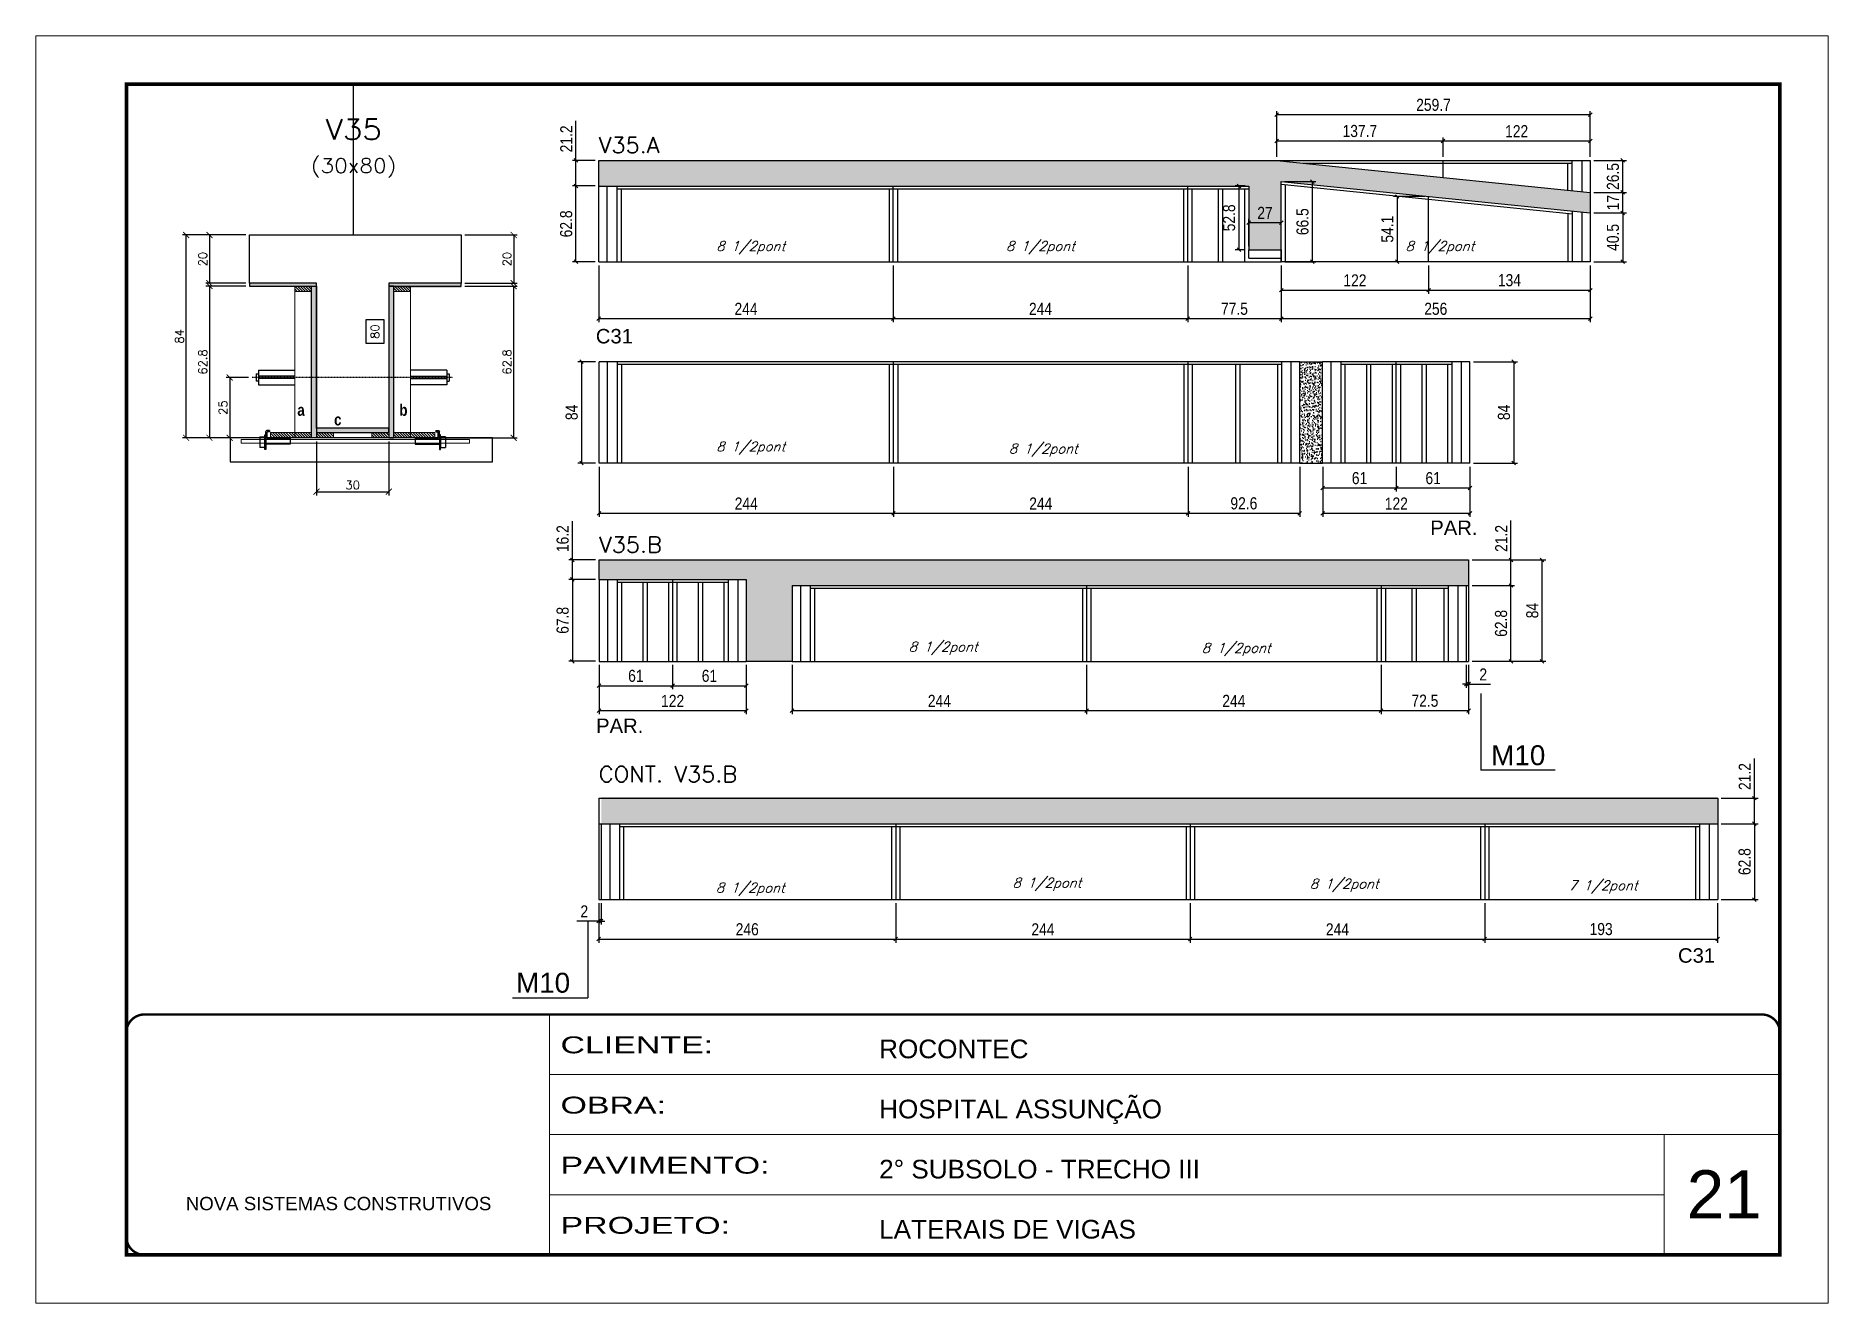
# Model space of a CAD drawing. Extents: x 137137 to 143418, y 10464 to 34486.
# Drawn here: x 137137 to 138622, y 27693 to 28743 of the extents above; entities that cross this region are included whole.
import ezdxf
from ezdxf.enums import TextEntityAlignment as Align

# ---------------------------------------------------------------- set-up
doc = ezdxf.new("R2010")
doc.units = 0
for name, pattern in [('CONTINUO', [0]), ('DASHED', [0.75, 0.5, -0.25]), ('HIDDEN', [0.375, 0.25, -0.125])]:
    doc.linetypes.add(name, pattern=pattern)
doc.layers.add('00-FELIPE', color=2, linetype='Continuous', lineweight=13, plot=False)
for name, color, linetype in [('5', 5, 'Continuous'), ('barrote', 251, 'Continuous'), ('COTA', 241, 'Continuous'), ('Cota Seção (2x)', 4, 'Continuous'), ('cotas', 4, 'Continuous'), ('detalhes', 4, 'Continuous'), ('NOMENCLATURA', 7, 'Continuous'), ('Painéis', 200, 'Continuous'), ('presilha', 1, 'Continuous'), ('SARR_2.2x7', 40, 'Continuous'), ('SARR_3.5x7', 81, 'Continuous'), ('TENSOR', 3, 'Continuous'), ('texto', 7, 'Continuous'), ('Texto de Titulo', 7, 'Continuous'), ('Texto Qtd Sarr', 242, 'Continuous')]:
    doc.layers.add(name, color=color, linetype=linetype)
for name, color, linetype, lineweight in [('CARIMBO', 255, 'Continuous', 9), ('CONCRETO', 251, 'Continuous', 25), ('Folhas', 255, 'Continuous', 9), ('Hachura', 251, 'Continuous', 9), ('Madeira', 126, 'Continuous', 18), ('SARRAFO DE PRESSAO', 251, 'DASHED', 9), ('SCO-___-LAJ', 2, 'Continuous', 0), ('Texto Seção', 7, 'Continuous', 15)]:
    doc.layers.add(name, color=color, linetype=linetype, lineweight=lineweight)
doc.styles.add('ARIAL', font='arial.ttf')
doc.styles.add('COTA TECNICA', font='techl___.ttf', dxfattribs={"height": 10})
doc.styles.add('REGUA-120', font='ROMANS.shx', dxfattribs={"height": 15})
doc.styles.add('Romans', font='romans.shx')
doc.styles.get("Standard").update_dxf_attribs({"font": 'arial.ttf'})
doc.styles.add('TECNICA', font='techb___.ttf', dxfattribs={"height": 10})
doc.styles.add('Tecnologia', font='')
doc.styles.get('Tecnologia').set_extended_font_data('Forgotten Futurist')
doc.dimstyles.new('Cota Seção (2x)', dxfattribs={"dimtxt": 7, "dimasz": 5, "dimexe": 3, "dimexo": 3, "dimgap": 2, "dimtad": 3, "dimdec": 1, "dimlfac": 0.5, "dimzin": 12, "dimdsep": 46, "dimtxsty": 'Romans', "dimblk": 'ARCHTICK', "dimcen": 0, "dimclrd": 4, "dimclre": 4, "dimclrt": 1, "dimadec": 1, "dimazin": 3, "dimtfac": 1, "dimtdec": 1, "dimtmove": 0, "dimatfit": 3, "dimldrblk": 'OBLIQUE', "dimfxl": 1, "dimtolj": 1, "dimtzin": 12, "dimarcsym": 0})
doc.dimstyles.new('Cota Seção interna', dxfattribs={"dimtxt": 7, "dimasz": 6, "dimexe": 0.18, "dimexo": 2, "dimgap": -4, "dimtad": 3, "dimdec": 1, "dimlfac": 0.5, "dimzin": 12, "dimdsep": 46, "dimtxsty": 'Romans', "dimblk": 'ARCHTICK', "dimcen": 0.09, "dimse1": 1, "dimse2": 1, "dimsd1": 1, "dimsd2": 1, "dimclrd": 180, "dimclre": 5, "dimclrt": 1, "dimadec": 0, "dimazin": 3, "dimtfac": 1, "dimtdec": 1, "dimtofl": 0, "dimtmove": 0, "dimatfit": 3, "dimldrblk": 'ARCHTICK', "dimfxl": 1, "dimtolj": 1, "dimtzin": 0, "dimarcsym": 0})
doc.dimstyles.new('PAINEL', dxfattribs={"dimtxt": 10, "dimasz": 3, "dimexe": 3, "dimexo": 3, "dimgap": 3, "dimtad": 1, "dimdec": 1, "dimzin": 12, "dimdsep": 46, "dimtxsty": 'COTA TECNICA', "dimblk1": 'OBLIQUE', "dimblk2": 'OBLIQUE', "dimsah": 1, "dimcen": 0.9, "dimclrd": 4, "dimclre": 4, "dimclrt": 240, "dimadec": 1, "dimazin": 3, "dimtfac": 1, "dimtdec": 1, "dimtmove": 0, "dimatfit": 3, "dimfxl": 1, "dimtolj": 1, "dimtzin": 12, "dimarcsym": 0})
pattern_1 = [(315, (160326.4107, 20180.2569), (1.12253202, 1.12253202), [])]
pattern_2 = [(315, (160348.4107, 20180.2569), (1.12253202, 1.12253202), [])]

msp = doc.modelspace()

# ---------------------------------------------------------------- texts
at = {"layer": '5', "linetype": 'Continuous'}
for s, p in [('C31', (137601.26, 28488.07)), ('PAR.', (138292.64, 28329.34)), ('PAR.', (137601.49, 28165.27)), ('C31', (138497.9, 27974.96))]:
    msp.add_text(s, height=12, rotation=0.00004, dxfattribs=at).set_placement(p)
at = {"layer": 'CARIMBO', "style": 'ARIAL'}
msp.add_text('21', height=40, dxfattribs=at).set_placement((138505.15, 27763.04))
at = {"layer": 'detalhes', "style": 'TECNICA'}
for s, p in [('b', (137438.5, 28428.09)), ('a', (137353.96, 28428.1)), ('c', (137384.39, 28420.14))]:
    msp.add_text(s, height=9.6, dxfattribs=at).set_placement(p)
at = {"layer": 'NOMENCLATURA', "linetype": 'Continuous'}
for p in [(138343.12, 28138.62), (137535.13, 27950.13)]:
    msp.add_text('M10', height=16.5, dxfattribs=at).set_placement(p)
at = {"layer": 'texto', "color": 2, "char_height": 8, "attachment_point": 5, "style": 'Romans'}
for s, insert in [('{\\Q19;\\C256;8 1/2pont}', (137729.59, 28567.38)), ('{\\Q19;\\C256;8 1/2pont}', (137969.63, 28567.38)), ('{\\Q19;\\C256;8 1/2pont}', (138300.6, 28567.38)), ('{\\Q19;\\C256;8 1/2pont}', (137729.59, 28401.33)), ('{\\Q19;\\C256;8 1/2pont}', (137972.04, 28399.59)), ('{\\Q19;\\C256;8 1/2pont}', (137889.06, 28235.45)), ('{\\Q19;\\C256;8 1/2pont}', (138131.85, 28234.48)), ('{\\Q19;\\C256;8 1/2pont}', (137729.27, 28035.83)), ('{\\Q19;\\C256;8 1/2pont}', (137975.03, 28039.88)), ('{\\Q19;\\C256;8 1/2pont}', (138221.36, 28039.02)), ('{\\Q19;\\C256;7 1/2pont}', (138435.81, 28037.69))]:
    msp.add_mtext(s, dxfattribs=dict(at, insert=insert))
at = {"layer": 'Texto Seção', "style": 'REGUA-120', "width": 1.05}
for s, p in [('V35.A', (137603.68, 28645.85)), ('V35.B', (137603.91, 28314.84)), ('CONT. V35.B', (137603.75, 28124.69))]:
    msp.add_text(s, height=13, dxfattribs=at).set_placement(p)

# ---------------------------------------------------------------- blocks, each defined once
blk = doc.blocks.new('9999999999')
at = {"color": 30, "linetype": 'CONTINUO'}
for p, q in [((98564.6, 34230.2), (98564.6, 34429.4)), ((98564.6, 34379.6), (99584, 34379.6)), ((98564.6, 34329.8), (99488, 34329.8)), ((99584, 34329.8), (99488, 34329.8)), ((99488, 34329.8), (99488, 34230.2)), ((98564.6, 34280), (99488, 34280))]:
    blk.add_line(p, q, dxfattribs=at)
at = {"color": 30, "linetype": 'CONTINUO', "const_width": 2}
blk.add_lwpolyline([(99584, 34230.2), (99584, 34414.4, 0.414214), (99569, 34429.4), (98229, 34429.4, 0.414214), (98214, 34414.4), (98214, 34245.2, 0.414214), (98229, 34230.2), (99584, 34230.2)], format="xyb", dxfattribs=at)
at = {"layer": 'Folhas'}
blk.add_lwpolyline([(98139, 34190.2), (99624, 34190.2), (99624, 35240.2), (98139, 35240.2)], close=True, dxfattribs=at)
at = {"layer": 'Folhas', "color": 30, "const_width": 3}
blk.add_lwpolyline([(98214, 34230.2), (99584, 34230.2), (99584, 35200.2), (98214, 35200.2)], close=True, dxfattribs=at)
at = {"color": 7, "linetype": 'Continuous', "ltscale": 5, "style": 'ARIAL'}
for s, height, p in [('ROCONTEC', 15.48, (98837.7, 34393.1)), ('HOSPITAL ASSUNÇÃO', 15.483, (98837.7, 34343.3)), ('2° SUBSOLO - TRECHO III', 15.483, (98837.7, 34293.5)), ('NOVA SISTEMAS CONSTRUTIVOS', 11.059, (98263.2, 34267.2)), ('LATERAIS DE VIGAS', 15.483, (98837.7, 34243.7))]:
    blk.add_text(s, height=height, dxfattribs=at).set_placement(p)
at = {"layer": 'Folhas', "color": 7, "style": 'Tecnologia', "width": 1.5}
for s, p in [('CLIENTE:', (98573.7, 34397.2)), ('OBRA:', (98573.7, 34347.3)), ('PAVIMENTO:', (98573.7, 34297.5)), ('PROJETO:', (98573.7, 34247.7))]:
    blk.add_text(s, height=14, dxfattribs=at).set_placement(p)
blk = doc.blocks.new('titulo1')
at = {"layer": 'Defpoints', "color": 252, "linetype": 'HIDDEN', "ltscale": 2}
blk.add_line((0, 0), (0, 125), dxfattribs=at)
at = {"layer": 'Defpoints', "style": 'Romans', "oblique": 15}
blk.add_attdef('FOLHA', text='', height=10, dxfattribs=at).set_placement((0, 15.6), align=Align.MIDDLE_CENTER)
at = {"layer": 'Texto Qtd Sarr', "color": 3, "style": 'Romans', "oblique": 15}
for tag, height, p in [('TITULO', 17, (0, 71.4)), ('SEÇÃO', 12, (0, 41.5))]:
    blk.add_attdef(tag, text='', height=height, dxfattribs=at).set_placement(p, align=Align.MIDDLE_CENTER)
blk = doc.blocks.new('_ArchTick')
at = {"color": 0, "linetype": 'ByBlock', "const_width": 0.15}
blk.add_lwpolyline([(-0.5, -0.5), (0.5, 0.5)], dxfattribs=at)
blk = doc.blocks.new('*D25')
at = {"layer": 'COTA', "color": 4, "lineweight": -2, "transparency": 16777216}
for p, q in [((137492.8, 28577.9), (137536.2, 28577.9)), ((137533.2, 28577.9), (137533.2, 28537.9)), ((137492.8, 28537.9), (137536.2, 28537.9))]:
    blk.add_line(p, q, dxfattribs=at)
at = {"layer": 'Defpoints', "color": 0, "transparency": 16777216}
for p in [(137489.8, 28577.9), (137489.8, 28537.9), (137533.2, 28537.9)]:
    blk.add_point(p, dxfattribs=at)
at = {"layer": 'COTA', "color": 4, "lineweight": -2, "transparency": 16777216, "xscale": 5, "yscale": 5, "zscale": 5}
for p, rotation in [((137533.2, 28577.9), 90), ((137533.2, 28537.9), 270)]:
    blk.add_blockref('_ArchTick', p, dxfattribs=dict(at, rotation=rotation))
at = {"layer": 'COTA', "color": 1, "transparency": 16777216, "insert": (137527.7, 28557.9), "char_height": 7, "attachment_point": 5, "rotation": 90, "style": 'Romans'}
blk.add_mtext('\\A1;20', dxfattribs=at)
blk = doc.blocks.new('_Oblique')
at = {"color": 0, "linetype": 'ByBlock', "lineweight": -2}
blk.add_line((-0.5, -0.5), (0.5, 0.5), dxfattribs=at)
blk = doc.blocks.new('*D26')
at = {"layer": 'COTA', "color": 4, "lineweight": -2, "transparency": 16777216}
for p, q in [((137311.2, 28577.9), (137258.8, 28577.9)), ((137261.8, 28409.9), (137261.8, 28577.9)), ((137333.2, 28409.9), (137258.8, 28409.9))]:
    blk.add_line(p, q, dxfattribs=at)
at = {"layer": 'Defpoints', "color": 0, "transparency": 16777216}
for p in [(137261.8, 28577.9), (137314.2, 28577.9), (137336.2, 28409.9)]:
    blk.add_point(p, dxfattribs=at)
at = {"layer": 'COTA', "color": 4, "lineweight": -2, "transparency": 16777216, "xscale": 5, "yscale": 5, "zscale": 5}
for p, rotation in [((137261.8, 28577.9), 90), ((137261.8, 28409.9), 270)]:
    blk.add_blockref('_ArchTick', p, dxfattribs=dict(at, rotation=rotation))
at = {"layer": 'COTA', "color": 1, "transparency": 16777216, "insert": (137256.3, 28493.9), "char_height": 7, "attachment_point": 5, "rotation": 90, "style": 'Romans'}
blk.add_mtext('\\A1;84', dxfattribs=at)
blk = doc.blocks.new('*D27')
at = {"layer": 'COTA', "color": 4, "lineweight": -2, "transparency": 16777216}
for p, q in [((137492.8, 28535.6), (137536.2, 28535.6)), ((137533.2, 28409.9), (137533.2, 28535.6)), ((137466.4, 28409.9), (137536.2, 28409.9))]:
    blk.add_line(p, q, dxfattribs=at)
at = {"layer": 'Defpoints', "color": 0, "transparency": 16777216}
for p in [(137489.8, 28535.6), (137533.2, 28535.6), (137463.4, 28409.9)]:
    blk.add_point(p, dxfattribs=at)
at = {"layer": 'COTA', "color": 4, "lineweight": -2, "transparency": 16777216, "xscale": 5, "yscale": 5, "zscale": 5}
for p, rotation in [((137533.2, 28535.6), 90), ((137533.2, 28409.9), 270)]:
    blk.add_blockref('_ArchTick', p, dxfattribs=dict(at, rotation=rotation))
at = {"layer": 'COTA', "color": 1, "transparency": 16777216, "insert": (137527.7, 28472.7), "char_height": 7, "attachment_point": 5, "rotation": 90, "style": 'Romans'}
blk.add_mtext('\\A1;62.8', dxfattribs=at)
blk = doc.blocks.new('*D28')
at = {"layer": 'Cota Seção (2x)', "color": 180, "lineweight": -2, "transparency": 16777216}
for p, q in [((137425.8, 28507.6), (137410.8, 28507.6)), ((137410.8, 28507.6), (137410.8, 28488.2)), ((137425.8, 28488.2), (137425.8, 28507.6)), ((137410.8, 28488.2), (137425.8, 28488.2))]:
    blk.add_line(p, q, dxfattribs=at)
at = {"layer": 'Defpoints', "color": 0, "transparency": 16777216}
for p in [(137429.8, 28577.9), (137429.8, 28577.9), (137429.8, 28417.9)]:
    blk.add_point(p, dxfattribs=at)
at = {"layer": 'Cota Seção (2x)', "color": 1, "transparency": 16777216, "insert": (137418.3, 28497.9), "char_height": 7, "attachment_point": 5, "rotation": 90, "style": 'Romans'}
blk.add_mtext('\\A1;80', dxfattribs=at)
blk = doc.blocks.new('*D29')
at = {"layer": 'COTA', "color": 4, "lineweight": -2, "transparency": 16777216}
for p, q in [((137311.2, 28577.9), (137278.1, 28577.9)), ((137281.1, 28577.9), (137281.1, 28537.9)), ((137311.2, 28537.9), (137278.1, 28537.9))]:
    blk.add_line(p, q, dxfattribs=at)
at = {"layer": 'Defpoints', "color": 0, "transparency": 16777216}
for p in [(137314.2, 28577.9), (137281.1, 28537.9), (137314.2, 28537.9)]:
    blk.add_point(p, dxfattribs=at)
at = {"layer": 'COTA', "color": 4, "lineweight": -2, "transparency": 16777216, "xscale": 5, "yscale": 5, "zscale": 5}
for p, rotation in [((137281.1, 28577.9), 90), ((137281.1, 28537.9), 270)]:
    blk.add_blockref('_ArchTick', p, dxfattribs=dict(at, rotation=rotation))
at = {"layer": 'COTA', "color": 1, "transparency": 16777216, "insert": (137275.6, 28557.9), "char_height": 7, "attachment_point": 5, "rotation": 90, "style": 'Romans'}
blk.add_mtext('\\A1;20', dxfattribs=at)
blk = doc.blocks.new('*D30')
at = {"layer": 'COTA', "color": 4, "lineweight": -2, "transparency": 16777216}
for p, q in [((137311.2, 28535.6), (137278.1, 28535.6)), ((137281.1, 28535.6), (137281.1, 28409.9)), ((137333.2, 28409.9), (137278.1, 28409.9))]:
    blk.add_line(p, q, dxfattribs=at)
at = {"layer": 'Defpoints', "color": 0, "transparency": 16777216}
for p in [(137314.2, 28535.6), (137281.1, 28409.9), (137336.2, 28409.9)]:
    blk.add_point(p, dxfattribs=at)
at = {"layer": 'COTA', "color": 4, "lineweight": -2, "transparency": 16777216, "xscale": 5, "yscale": 5, "zscale": 5}
for p, rotation in [((137281.1, 28535.6), 90), ((137281.1, 28409.9), 270)]:
    blk.add_blockref('_ArchTick', p, dxfattribs=dict(at, rotation=rotation))
at = {"layer": 'COTA', "color": 1, "transparency": 16777216, "insert": (137275.6, 28472.7), "char_height": 7, "attachment_point": 5, "rotation": 90, "style": 'Romans'}
blk.add_mtext('\\A1;62.8', dxfattribs=at)
blk = doc.blocks.new('PRESILHA METÁLICA 1')
at = {"layer": 'presilha'}
for p, q in [((0, 13), (6, 13)), ((0, 13), (0, 0)), ((6, 0), (0, 0)), ((6, 15.5), (7.5, 15.5)), ((6, -2.5), (6, 15.5)), ((6, 13), (6, 0)), ((7.5, 10.6), (7.5, 19.9)), ((7.5, 15.5), (7.5, -2.5)), ((37.5, 4.1), (7.5, 4.1)), ((12, 21), (8.6, 21)), ((9, 11.6), (9, 18.9)), ((12, 19.5), (9.6, 19.5)), ((37.5, 11), (9.6, 11)), ((12, 21), (12, 19.5)), ((37.5, 11), (37.5, 4.1)), ((7.5, -2.5), (6, -2.5))]:
    blk.add_line(p, q, dxfattribs=at)
for centre, radius, start, end in [((8.6, 19.9), 1.14, 90, 180), ((9.6, 18.9), 0.57, 90, 180), ((9.6, 11.6), 0.57, 180, 270)]:
    blk.add_arc(centre, radius, start, end, dxfattribs=at)
blk = doc.blocks.new('*D31')
at = {"layer": 'COTA', "color": 4, "lineweight": -2, "transparency": 16777216}
for p, q in [((137369.8, 28406.9), (137369.8, 28362.2)), ((137429.8, 28406.9), (137429.8, 28362.2)), ((137369.8, 28365.2), (137429.8, 28365.2))]:
    blk.add_line(p, q, dxfattribs=at)
at = {"layer": 'Defpoints', "color": 0, "transparency": 16777216}
for p in [(137369.8, 28409.9), (137429.8, 28409.9), (137429.8, 28365.2)]:
    blk.add_point(p, dxfattribs=at)
at = {"layer": 'COTA', "color": 4, "lineweight": -2, "transparency": 16777216, "xscale": 5, "yscale": 5, "zscale": 5, "rotation": 180}
blk.add_blockref('_ArchTick', (137369.8, 28365.2), dxfattribs=at)
at = {"layer": 'COTA', "color": 4, "lineweight": -2, "transparency": 16777216, "xscale": 5, "yscale": 5, "zscale": 5}
blk.add_blockref('_ArchTick', (137429.8, 28365.2), dxfattribs=at)
at = {"layer": 'COTA', "color": 1, "transparency": 16777216, "insert": (137399.8, 28370.7), "char_height": 7, "attachment_point": 5, "style": 'Romans'}
blk.add_mtext('\\A1;30', dxfattribs=at)
blk = doc.blocks.new('*D382')
at = {"layer": 'COTA', "color": 4, "lineweight": -2, "transparency": 16777216}
for p, q in [((137313.5, 28459.9), (137294.9, 28459.9)), ((137297.9, 28459.9), (137297.9, 28409.9)), ((137313.5, 28409.9), (137294.9, 28409.9))]:
    blk.add_line(p, q, dxfattribs=at)
at = {"layer": 'Defpoints', "color": 0, "transparency": 16777216}
for p in [(137316.5, 28459.9), (137297.9, 28409.9), (137316.5, 28409.9)]:
    blk.add_point(p, dxfattribs=at)
at = {"layer": 'COTA', "color": 4, "lineweight": -2, "transparency": 16777216, "xscale": 5, "yscale": 5, "zscale": 5}
for p, rotation in [((137297.9, 28459.9), 90), ((137297.9, 28409.9), 270)]:
    blk.add_blockref('_ArchTick', p, dxfattribs=dict(at, rotation=rotation))
at = {"layer": 'COTA', "color": 1, "transparency": 16777216, "insert": (137292.4, 28434.9), "char_height": 7, "attachment_point": 5, "rotation": 90, "style": 'Romans'}
blk.add_mtext('\\A1;25', dxfattribs=at)
blk = doc.blocks.new('*D383')
at = {"layer": 'cotas', "color": 4, "linetype": 'ByBlock', "lineweight": -2, "transparency": 16777216}
for p, q in [((137603.7, 28552.7), (137603.7, 28505.6)), ((137847.7, 28552.7), (137847.7, 28505.6)), ((137603.7, 28508.6), (137847.7, 28508.6))]:
    blk.add_line(p, q, dxfattribs=at)
at = {"layer": 'Defpoints', "color": 0, "linetype": 'ByBlock', "transparency": 16777216}
for p in [(137603.7, 28555.7), (137847.7, 28555.7), (137847.7, 28508.6)]:
    blk.add_point(p, dxfattribs=at)
at = {"layer": 'cotas', "color": 4, "linetype": 'ByBlock', "lineweight": -2, "transparency": 16777216, "xscale": 3, "yscale": 3, "zscale": 3, "rotation": 180}
blk.add_blockref('_Oblique', (137603.7, 28508.6), dxfattribs=at)
at = {"layer": 'cotas', "color": 4, "linetype": 'ByBlock', "lineweight": -2, "transparency": 16777216, "xscale": 3, "yscale": 3, "zscale": 3}
blk.add_blockref('_Oblique', (137847.7, 28508.6), dxfattribs=at)
at = {"layer": 'cotas', "color": 240, "linetype": 'ByBlock', "transparency": 16777216, "insert": (137725.7, 28516.7), "char_height": 10, "attachment_point": 5, "style": 'COTA TECNICA'}
blk.add_mtext('\\A1;244', dxfattribs=at)
blk = doc.blocks.new('*D384')
at = {"layer": 'cotas', "color": 4, "linetype": 'ByBlock', "lineweight": -2, "transparency": 16777216}
for p, q in [((137847.7, 28552.7), (137847.7, 28505.6)), ((138091.7, 28552.7), (138091.7, 28505.6)), ((137847.7, 28508.6), (138091.7, 28508.6))]:
    blk.add_line(p, q, dxfattribs=at)
at = {"layer": 'Defpoints', "color": 0, "linetype": 'ByBlock', "transparency": 16777216}
for p in [(137847.7, 28555.7), (138091.7, 28555.7), (138091.7, 28508.6)]:
    blk.add_point(p, dxfattribs=at)
at = {"layer": 'cotas', "color": 4, "linetype": 'ByBlock', "lineweight": -2, "transparency": 16777216, "xscale": 3, "yscale": 3, "zscale": 3, "rotation": 180}
blk.add_blockref('_Oblique', (137847.7, 28508.6), dxfattribs=at)
at = {"layer": 'cotas', "color": 4, "linetype": 'ByBlock', "lineweight": -2, "transparency": 16777216, "xscale": 3, "yscale": 3, "zscale": 3}
blk.add_blockref('_Oblique', (138091.7, 28508.6), dxfattribs=at)
at = {"layer": 'cotas', "color": 240, "linetype": 'ByBlock', "transparency": 16777216, "insert": (137969.7, 28516.7), "char_height": 10, "attachment_point": 5, "style": 'COTA TECNICA'}
blk.add_mtext('\\A1;244', dxfattribs=at)
blk = doc.blocks.new('*D385')
at = {"layer": 'cotas', "color": 4, "linetype": 'ByBlock', "lineweight": -2, "transparency": 16777216}
for p, q in [((138091.7, 28552.7), (138091.7, 28505.6)), ((138169.2, 28552.7), (138169.2, 28505.6)), ((138091.7, 28508.6), (138169.2, 28508.6))]:
    blk.add_line(p, q, dxfattribs=at)
at = {"layer": 'Defpoints', "color": 0, "linetype": 'ByBlock', "transparency": 16777216}
for p in [(138091.7, 28555.7), (138169.2, 28555.7), (138169.2, 28508.6)]:
    blk.add_point(p, dxfattribs=at)
at = {"layer": 'cotas', "color": 4, "linetype": 'ByBlock', "lineweight": -2, "transparency": 16777216, "xscale": 3, "yscale": 3, "zscale": 3, "rotation": 180}
blk.add_blockref('_Oblique', (138091.7, 28508.6), dxfattribs=at)
at = {"layer": 'cotas', "color": 4, "linetype": 'ByBlock', "lineweight": -2, "transparency": 16777216, "xscale": 3, "yscale": 3, "zscale": 3}
blk.add_blockref('_Oblique', (138169.2, 28508.6), dxfattribs=at)
at = {"layer": 'cotas', "color": 240, "linetype": 'ByBlock', "transparency": 16777216, "insert": (138130.4, 28516.7), "char_height": 10, "attachment_point": 5, "style": 'COTA TECNICA'}
blk.add_mtext('\\A1;77.5', dxfattribs=at)
blk = doc.blocks.new('*D386')
at = {"layer": 'cotas', "color": 4, "linetype": 'ByBlock', "lineweight": -2, "transparency": 16777216}
for p, q in [((137603.9, 28385.9), (137603.9, 28344.4)), ((137847.9, 28385.9), (137847.9, 28344.4)), ((137603.9, 28347.4), (137847.9, 28347.4))]:
    blk.add_line(p, q, dxfattribs=at)
at = {"layer": 'Defpoints', "color": 0, "linetype": 'ByBlock', "transparency": 16777216}
for p in [(137603.9, 28388.9), (137847.9, 28388.9), (137847.9, 28347.4)]:
    blk.add_point(p, dxfattribs=at)
at = {"layer": 'cotas', "color": 4, "linetype": 'ByBlock', "lineweight": -2, "transparency": 16777216, "xscale": 3, "yscale": 3, "zscale": 3, "rotation": 180}
blk.add_blockref('_Oblique', (137603.9, 28347.4), dxfattribs=at)
at = {"layer": 'cotas', "color": 4, "linetype": 'ByBlock', "lineweight": -2, "transparency": 16777216, "xscale": 3, "yscale": 3, "zscale": 3}
blk.add_blockref('_Oblique', (137847.9, 28347.4), dxfattribs=at)
at = {"layer": 'cotas', "color": 240, "linetype": 'ByBlock', "transparency": 16777216, "insert": (137725.9, 28355.4), "char_height": 10, "attachment_point": 5, "style": 'COTA TECNICA'}
blk.add_mtext('\\A1;244', dxfattribs=at)
blk = doc.blocks.new('*D387')
at = {"layer": 'cotas', "color": 4, "linetype": 'ByBlock', "lineweight": -2, "transparency": 16777216}
for p, q in [((137847.9, 28385.9), (137847.9, 28344.4)), ((138091.9, 28385.9), (138091.9, 28344.4)), ((137847.9, 28347.4), (138091.9, 28347.4))]:
    blk.add_line(p, q, dxfattribs=at)
at = {"layer": 'Defpoints', "color": 0, "linetype": 'ByBlock', "transparency": 16777216}
for p in [(137847.9, 28388.9), (138091.9, 28388.9), (138091.9, 28347.4)]:
    blk.add_point(p, dxfattribs=at)
at = {"layer": 'cotas', "color": 4, "linetype": 'ByBlock', "lineweight": -2, "transparency": 16777216, "xscale": 3, "yscale": 3, "zscale": 3, "rotation": 180}
blk.add_blockref('_Oblique', (137847.9, 28347.4), dxfattribs=at)
at = {"layer": 'cotas', "color": 4, "linetype": 'ByBlock', "lineweight": -2, "transparency": 16777216, "xscale": 3, "yscale": 3, "zscale": 3}
blk.add_blockref('_Oblique', (138091.9, 28347.4), dxfattribs=at)
at = {"layer": 'cotas', "color": 240, "linetype": 'ByBlock', "transparency": 16777216, "insert": (137969.9, 28355.4), "char_height": 10, "attachment_point": 5, "style": 'COTA TECNICA'}
blk.add_mtext('\\A1;244', dxfattribs=at)
blk = doc.blocks.new('*D388')
at = {"layer": 'cotas', "color": 4, "linetype": 'ByBlock', "lineweight": -2, "transparency": 16777216}
for p, q in [((138091.9, 28385.9), (138091.9, 28344.4)), ((138184.5, 28385.9), (138184.5, 28344.4)), ((138091.9, 28347.4), (138184.5, 28347.4))]:
    blk.add_line(p, q, dxfattribs=at)
at = {"layer": 'Defpoints', "color": 0, "linetype": 'ByBlock', "transparency": 16777216}
for p in [(138091.9, 28388.9), (138184.5, 28388.9), (138184.5, 28347.4)]:
    blk.add_point(p, dxfattribs=at)
at = {"layer": 'cotas', "color": 4, "linetype": 'ByBlock', "lineweight": -2, "transparency": 16777216, "xscale": 3, "yscale": 3, "zscale": 3, "rotation": 180}
blk.add_blockref('_Oblique', (138091.9, 28347.4), dxfattribs=at)
at = {"layer": 'cotas', "color": 4, "linetype": 'ByBlock', "lineweight": -2, "transparency": 16777216, "xscale": 3, "yscale": 3, "zscale": 3}
blk.add_blockref('_Oblique', (138184.5, 28347.4), dxfattribs=at)
at = {"layer": 'cotas', "color": 240, "linetype": 'ByBlock', "transparency": 16777216, "insert": (138138.2, 28355.5), "char_height": 10, "attachment_point": 5, "style": 'COTA TECNICA'}
blk.add_mtext('\\A1;92.6', dxfattribs=at)
blk = doc.blocks.new('*D389')
at = {"layer": 'cotas', "color": 4, "linetype": 'ByBlock', "lineweight": -2, "transparency": 16777216}
for p, q in [((138142.2, 28568.7), (138142.2, 28591.2)), ((138142.2, 28588.2), (138169.2, 28588.2)), ((138169.2, 28568.7), (138169.2, 28591.2))]:
    blk.add_line(p, q, dxfattribs=at)
at = {"layer": 'Defpoints', "color": 0, "linetype": 'ByBlock', "transparency": 16777216}
for p in [(138169.2, 28588.2), (138142.2, 28565.7), (138169.2, 28565.7)]:
    blk.add_point(p, dxfattribs=at)
at = {"layer": 'cotas', "color": 4, "linetype": 'ByBlock', "lineweight": -2, "transparency": 16777216, "xscale": 3, "yscale": 3, "zscale": 3, "rotation": 180}
blk.add_blockref('_Oblique', (138142.2, 28588.2), dxfattribs=at)
at = {"layer": 'cotas', "color": 4, "linetype": 'ByBlock', "lineweight": -2, "transparency": 16777216, "xscale": 3, "yscale": 3, "zscale": 3}
blk.add_blockref('_Oblique', (138169.2, 28588.2), dxfattribs=at)
at = {"layer": 'cotas', "color": 240, "linetype": 'ByBlock', "transparency": 16777216, "insert": (138155.7, 28596.2), "char_height": 10, "attachment_point": 5, "style": 'COTA TECNICA'}
blk.add_mtext('\\A1;27', dxfattribs=at)
blk = doc.blocks.new('*D390')
at = {"layer": 'cotas', "color": 4, "linetype": 'ByBlock', "lineweight": -2, "transparency": 16777216}
for p, q in [((138203.5, 28385.9), (138203.5, 28344.4)), ((138325.5, 28385.9), (138325.5, 28344.4)), ((138203.5, 28347.4), (138325.5, 28347.4))]:
    blk.add_line(p, q, dxfattribs=at)
at = {"layer": 'Defpoints', "color": 0, "linetype": 'ByBlock', "transparency": 16777216}
for p in [(138203.5, 28388.9), (138325.5, 28388.9), (138325.5, 28347.4)]:
    blk.add_point(p, dxfattribs=at)
at = {"layer": 'cotas', "color": 4, "linetype": 'ByBlock', "lineweight": -2, "transparency": 16777216, "xscale": 3, "yscale": 3, "zscale": 3, "rotation": 180}
blk.add_blockref('_Oblique', (138203.5, 28347.4), dxfattribs=at)
at = {"layer": 'cotas', "color": 4, "linetype": 'ByBlock', "lineweight": -2, "transparency": 16777216, "xscale": 3, "yscale": 3, "zscale": 3}
blk.add_blockref('_Oblique', (138325.5, 28347.4), dxfattribs=at)
at = {"layer": 'cotas', "color": 240, "linetype": 'ByBlock', "transparency": 16777216, "insert": (138264.5, 28355.4), "char_height": 10, "attachment_point": 5, "style": 'COTA TECNICA'}
blk.add_mtext('\\A1;122', dxfattribs=at)
blk = doc.blocks.new('*D391')
at = {"layer": 'cotas', "color": 4, "linetype": 'ByBlock', "lineweight": -2, "transparency": 16777216}
for p, q in [((138328.5, 28472.9), (138364.8, 28472.9)), ((138361.8, 28472.9), (138361.8, 28388.9)), ((138328.5, 28388.9), (138364.8, 28388.9))]:
    blk.add_line(p, q, dxfattribs=at)
at = {"layer": 'Defpoints', "color": 0, "linetype": 'ByBlock', "transparency": 16777216}
for p in [(138325.5, 28472.9), (138325.5, 28388.9), (138361.8, 28388.9)]:
    blk.add_point(p, dxfattribs=at)
at = {"layer": 'cotas', "color": 4, "linetype": 'ByBlock', "lineweight": -2, "transparency": 16777216, "xscale": 3, "yscale": 3, "zscale": 3}
for p, rotation in [((138361.8, 28472.9), 90), ((138361.8, 28388.9), 270)]:
    blk.add_blockref('_Oblique', p, dxfattribs=dict(at, rotation=rotation))
at = {"layer": 'cotas', "color": 240, "linetype": 'ByBlock', "transparency": 16777216, "insert": (138353.7, 28430.9), "char_height": 10, "attachment_point": 5, "rotation": 90, "style": 'COTA TECNICA'}
blk.add_mtext('\\A1;84', dxfattribs=at)
blk = doc.blocks.new('*D415')
at = {"layer": 'cotas', "color": 4, "linetype": 'ByBlock', "lineweight": -2, "transparency": 16777216}
for p, q in [((137603.9, 28221.7), (137603.9, 28180.9)), ((137725.9, 28221.7), (137725.9, 28180.9)), ((137603.9, 28183.9), (137725.9, 28183.9))]:
    blk.add_line(p, q, dxfattribs=at)
at = {"layer": 'Defpoints', "color": 0, "linetype": 'ByBlock', "transparency": 16777216}
for p in [(137603.9, 28224.7), (137725.9, 28224.7), (137725.9, 28183.9)]:
    blk.add_point(p, dxfattribs=at)
at = {"layer": 'cotas', "color": 4, "linetype": 'ByBlock', "lineweight": -2, "transparency": 16777216, "xscale": 3, "yscale": 3, "zscale": 3, "rotation": 180}
blk.add_blockref('_Oblique', (137603.9, 28183.9), dxfattribs=at)
at = {"layer": 'cotas', "color": 4, "linetype": 'ByBlock', "lineweight": -2, "transparency": 16777216, "xscale": 3, "yscale": 3, "zscale": 3}
blk.add_blockref('_Oblique', (137725.9, 28183.9), dxfattribs=at)
at = {"layer": 'cotas', "color": 240, "linetype": 'ByBlock', "transparency": 16777216, "insert": (137664.9, 28191.9), "char_height": 10, "attachment_point": 5, "style": 'COTA TECNICA'}
blk.add_mtext('\\A1;122', dxfattribs=at)
blk = doc.blocks.new('*D416')
at = {"layer": 'cotas', "color": 4, "linetype": 'ByBlock', "lineweight": -2, "transparency": 16777216}
for p, q in [((137763.9, 28221.7), (137763.9, 28180.9)), ((138007.9, 28221.7), (138007.9, 28180.9)), ((137763.9, 28183.9), (138007.9, 28183.9))]:
    blk.add_line(p, q, dxfattribs=at)
at = {"layer": 'Defpoints', "color": 0, "linetype": 'ByBlock', "transparency": 16777216}
for p in [(137763.9, 28224.7), (138007.9, 28224.7), (138007.9, 28183.9)]:
    blk.add_point(p, dxfattribs=at)
at = {"layer": 'cotas', "color": 4, "linetype": 'ByBlock', "lineweight": -2, "transparency": 16777216, "xscale": 3, "yscale": 3, "zscale": 3, "rotation": 180}
blk.add_blockref('_Oblique', (137763.9, 28183.9), dxfattribs=at)
at = {"layer": 'cotas', "color": 4, "linetype": 'ByBlock', "lineweight": -2, "transparency": 16777216, "xscale": 3, "yscale": 3, "zscale": 3}
blk.add_blockref('_Oblique', (138007.9, 28183.9), dxfattribs=at)
at = {"layer": 'cotas', "color": 240, "linetype": 'ByBlock', "transparency": 16777216, "insert": (137885.9, 28191.9), "char_height": 10, "attachment_point": 5, "style": 'COTA TECNICA'}
blk.add_mtext('\\A1;244', dxfattribs=at)
blk = doc.blocks.new('*D417')
at = {"layer": 'cotas', "color": 4, "linetype": 'ByBlock', "lineweight": -2, "transparency": 16777216}
for p, q in [((138007.9, 28221.7), (138007.9, 28180.9)), ((138251.9, 28221.7), (138251.9, 28180.9)), ((138007.9, 28183.9), (138251.9, 28183.9))]:
    blk.add_line(p, q, dxfattribs=at)
at = {"layer": 'Defpoints', "color": 0, "linetype": 'ByBlock', "transparency": 16777216}
for p in [(138007.9, 28224.7), (138251.9, 28224.7), (138251.9, 28183.9)]:
    blk.add_point(p, dxfattribs=at)
at = {"layer": 'cotas', "color": 4, "linetype": 'ByBlock', "lineweight": -2, "transparency": 16777216, "xscale": 3, "yscale": 3, "zscale": 3, "rotation": 180}
blk.add_blockref('_Oblique', (138007.9, 28183.9), dxfattribs=at)
at = {"layer": 'cotas', "color": 4, "linetype": 'ByBlock', "lineweight": -2, "transparency": 16777216, "xscale": 3, "yscale": 3, "zscale": 3}
blk.add_blockref('_Oblique', (138251.9, 28183.9), dxfattribs=at)
at = {"layer": 'cotas', "color": 240, "linetype": 'ByBlock', "transparency": 16777216, "insert": (138129.9, 28191.9), "char_height": 10, "attachment_point": 5, "style": 'COTA TECNICA'}
blk.add_mtext('\\A1;244', dxfattribs=at)
blk = doc.blocks.new('*D418')
at = {"layer": 'cotas', "color": 4, "linetype": 'ByBlock', "lineweight": -2, "transparency": 16777216}
for p, q in [((138251.9, 28221.7), (138251.9, 28180.9)), ((138324.4, 28221.7), (138324.4, 28180.9)), ((138251.9, 28183.9), (138324.4, 28183.9))]:
    blk.add_line(p, q, dxfattribs=at)
at = {"layer": 'Defpoints', "color": 0, "linetype": 'ByBlock', "transparency": 16777216}
for p in [(138251.9, 28224.7), (138324.4, 28224.7), (138324.4, 28183.9)]:
    blk.add_point(p, dxfattribs=at)
at = {"layer": 'cotas', "color": 4, "linetype": 'ByBlock', "lineweight": -2, "transparency": 16777216, "xscale": 3, "yscale": 3, "zscale": 3, "rotation": 180}
blk.add_blockref('_Oblique', (138251.9, 28183.9), dxfattribs=at)
at = {"layer": 'cotas', "color": 4, "linetype": 'ByBlock', "lineweight": -2, "transparency": 16777216, "xscale": 3, "yscale": 3, "zscale": 3}
blk.add_blockref('_Oblique', (138324.4, 28183.9), dxfattribs=at)
at = {"layer": 'cotas', "color": 240, "linetype": 'ByBlock', "transparency": 16777216, "insert": (138288.2, 28192), "char_height": 10, "attachment_point": 5, "style": 'COTA TECNICA'}
blk.add_mtext('\\A1;72.5', dxfattribs=at)
blk = doc.blocks.new('*D419')
at = {"layer": 'cotas', "color": 4, "linetype": 'ByBlock', "lineweight": -2, "transparency": 16777216}
for p, q in [((137603.7, 28024.3), (137603.7, 27991.5)), ((137849.7, 28024.3), (137849.7, 27991.5)), ((137603.7, 27994.5), (137849.7, 27994.5))]:
    blk.add_line(p, q, dxfattribs=at)
at = {"layer": 'Defpoints', "color": 0, "linetype": 'ByBlock', "transparency": 16777216}
for p in [(137603.7, 28027.3), (137849.7, 28027.3), (137849.7, 27994.5)]:
    blk.add_point(p, dxfattribs=at)
at = {"layer": 'cotas', "color": 4, "linetype": 'ByBlock', "lineweight": -2, "transparency": 16777216, "xscale": 3, "yscale": 3, "zscale": 3, "rotation": 180}
blk.add_blockref('_Oblique', (137603.7, 27994.5), dxfattribs=at)
at = {"layer": 'cotas', "color": 4, "linetype": 'ByBlock', "lineweight": -2, "transparency": 16777216, "xscale": 3, "yscale": 3, "zscale": 3}
blk.add_blockref('_Oblique', (137849.7, 27994.5), dxfattribs=at)
at = {"layer": 'cotas', "color": 240, "linetype": 'ByBlock', "transparency": 16777216, "insert": (137726.7, 28002.6), "char_height": 10, "attachment_point": 5, "style": 'COTA TECNICA'}
blk.add_mtext('\\A1;246', dxfattribs=at)
blk = doc.blocks.new('*D420')
at = {"layer": 'cotas', "color": 4, "linetype": 'ByBlock', "lineweight": -2, "transparency": 16777216}
for p, q in [((137849.7, 28024.3), (137849.7, 27991.5)), ((138093.7, 28024.3), (138093.7, 27991.5)), ((137849.7, 27994.5), (138093.7, 27994.5))]:
    blk.add_line(p, q, dxfattribs=at)
at = {"layer": 'Defpoints', "color": 0, "linetype": 'ByBlock', "transparency": 16777216}
for p in [(137849.7, 28027.3), (138093.7, 28027.3), (138093.7, 27994.5)]:
    blk.add_point(p, dxfattribs=at)
at = {"layer": 'cotas', "color": 4, "linetype": 'ByBlock', "lineweight": -2, "transparency": 16777216, "xscale": 3, "yscale": 3, "zscale": 3, "rotation": 180}
blk.add_blockref('_Oblique', (137849.7, 27994.5), dxfattribs=at)
at = {"layer": 'cotas', "color": 4, "linetype": 'ByBlock', "lineweight": -2, "transparency": 16777216, "xscale": 3, "yscale": 3, "zscale": 3}
blk.add_blockref('_Oblique', (138093.7, 27994.5), dxfattribs=at)
at = {"layer": 'cotas', "color": 240, "linetype": 'ByBlock', "transparency": 16777216, "insert": (137971.7, 28002.6), "char_height": 10, "attachment_point": 5, "style": 'COTA TECNICA'}
blk.add_mtext('\\A1;244', dxfattribs=at)
blk = doc.blocks.new('*D421')
at = {"layer": 'cotas', "color": 4, "linetype": 'ByBlock', "lineweight": -2, "transparency": 16777216}
for p, q in [((138093.7, 28024.3), (138093.7, 27991.5)), ((138337.7, 28024.3), (138337.7, 27991.5)), ((138093.7, 27994.5), (138337.7, 27994.5))]:
    blk.add_line(p, q, dxfattribs=at)
at = {"layer": 'Defpoints', "color": 0, "linetype": 'ByBlock', "transparency": 16777216}
for p in [(138093.7, 28027.3), (138337.7, 28027.3), (138337.7, 27994.5)]:
    blk.add_point(p, dxfattribs=at)
at = {"layer": 'cotas', "color": 4, "linetype": 'ByBlock', "lineweight": -2, "transparency": 16777216, "xscale": 3, "yscale": 3, "zscale": 3, "rotation": 180}
blk.add_blockref('_Oblique', (138093.7, 27994.5), dxfattribs=at)
at = {"layer": 'cotas', "color": 4, "linetype": 'ByBlock', "lineweight": -2, "transparency": 16777216, "xscale": 3, "yscale": 3, "zscale": 3}
blk.add_blockref('_Oblique', (138337.7, 27994.5), dxfattribs=at)
at = {"layer": 'cotas', "color": 240, "linetype": 'ByBlock', "transparency": 16777216, "insert": (138215.7, 28002.6), "char_height": 10, "attachment_point": 5, "style": 'COTA TECNICA'}
blk.add_mtext('\\A1;244', dxfattribs=at)
blk = doc.blocks.new('*D422')
at = {"layer": 'cotas', "color": 4, "linetype": 'ByBlock', "lineweight": -2, "transparency": 16777216}
for p, q in [((138337.7, 28024.3), (138337.7, 27991.5)), ((138530.7, 28024.3), (138530.7, 27991.5)), ((138337.7, 27994.5), (138530.7, 27994.5))]:
    blk.add_line(p, q, dxfattribs=at)
at = {"layer": 'Defpoints', "color": 0, "linetype": 'ByBlock', "transparency": 16777216}
for p in [(138337.7, 28027.3), (138530.7, 28027.3), (138530.7, 27994.5)]:
    blk.add_point(p, dxfattribs=at)
at = {"layer": 'cotas', "color": 4, "linetype": 'ByBlock', "lineweight": -2, "transparency": 16777216, "xscale": 3, "yscale": 3, "zscale": 3, "rotation": 180}
blk.add_blockref('_Oblique', (138337.7, 27994.5), dxfattribs=at)
at = {"layer": 'cotas', "color": 4, "linetype": 'ByBlock', "lineweight": -2, "transparency": 16777216, "xscale": 3, "yscale": 3, "zscale": 3}
blk.add_blockref('_Oblique', (138530.7, 27994.5), dxfattribs=at)
at = {"layer": 'cotas', "color": 240, "linetype": 'ByBlock', "transparency": 16777216, "insert": (138434.2, 28002.8), "char_height": 10, "attachment_point": 5, "style": 'COTA TECNICA'}
blk.add_mtext('\\A1;193', dxfattribs=at)
blk = doc.blocks.new('*D423')
at = {"layer": 'cotas', "color": 4, "linetype": 'ByBlock', "lineweight": -2, "transparency": 16777216}
for p, q in [((138322.4, 28221.7), (138322.4, 28202.8)), ((138324.4, 28221.7), (138324.4, 28202.8)), ((138322.4, 28205.8), (138319.4, 28205.8)), ((138322.4, 28205.8), (138324.4, 28205.8)), ((138324.4, 28205.8), (138342.5, 28205.8))]:
    blk.add_line(p, q, dxfattribs=at)
at = {"layer": 'Defpoints', "color": 0, "linetype": 'ByBlock', "transparency": 16777216}
for p in [(138322.4, 28224.7), (138324.4, 28224.7), (138324.4, 28205.8)]:
    blk.add_point(p, dxfattribs=at)
at = {"layer": 'cotas', "color": 4, "linetype": 'ByBlock', "lineweight": -2, "transparency": 16777216, "xscale": 3, "yscale": 3, "zscale": 3}
blk.add_blockref('_Oblique', (138322.4, 28205.8), dxfattribs=at)
at = {"layer": 'cotas', "color": 4, "linetype": 'ByBlock', "lineweight": -2, "transparency": 16777216, "xscale": 3, "yscale": 3, "zscale": 3, "rotation": 180}
blk.add_blockref('_Oblique', (138324.4, 28205.8), dxfattribs=at)
at = {"layer": 'cotas', "color": 240, "linetype": 'ByBlock', "transparency": 16777216, "insert": (138336.5, 28213.8), "char_height": 10, "attachment_point": 5, "style": 'COTA TECNICA'}
blk.add_mtext('\\A1;2', dxfattribs=at)
blk = doc.blocks.new('*D424')
at = {"layer": 'cotas', "color": 4, "linetype": 'ByBlock', "lineweight": -2, "transparency": 16777216}
for p, q in [((137603.7, 28024.3), (137603.7, 28006.5)), ((137605.7, 28024.3), (137605.7, 28006.5)), ((137603.7, 28009.5), (137585.6, 28009.5)), ((137605.7, 28009.5), (137603.7, 28009.5)), ((137605.7, 28009.5), (137608.7, 28009.5))]:
    blk.add_line(p, q, dxfattribs=at)
at = {"layer": 'Defpoints', "color": 0, "linetype": 'ByBlock', "transparency": 16777216}
for p in [(137603.7, 28027.3), (137605.7, 28027.3), (137603.7, 28009.5)]:
    blk.add_point(p, dxfattribs=at)
at = {"layer": 'cotas', "color": 4, "linetype": 'ByBlock', "lineweight": -2, "transparency": 16777216, "xscale": 3, "yscale": 3, "zscale": 3}
blk.add_blockref('_Oblique', (137603.7, 28009.5), dxfattribs=at)
at = {"layer": 'cotas', "color": 4, "linetype": 'ByBlock', "lineweight": -2, "transparency": 16777216, "xscale": 3, "yscale": 3, "zscale": 3, "rotation": 180}
blk.add_blockref('_Oblique', (137605.7, 28009.5), dxfattribs=at)
at = {"layer": 'cotas', "color": 240, "linetype": 'ByBlock', "transparency": 16777216, "insert": (137591.7, 28017.5), "char_height": 10, "attachment_point": 5, "style": 'COTA TECNICA'}
blk.add_mtext('\\A1;2', dxfattribs=at)
blk = doc.blocks.new('*D425')
at = {"layer": 'cotas', "color": 4, "linetype": 'ByBlock', "lineweight": -2, "transparency": 16777216}
for p, q in [((138533.7, 28090.1), (138564.2, 28090.1)), ((138561.2, 28090.1), (138561.2, 28027.3)), ((138533.7, 28027.3), (138564.2, 28027.3))]:
    blk.add_line(p, q, dxfattribs=at)
at = {"layer": 'Defpoints', "color": 0, "linetype": 'ByBlock', "transparency": 16777216}
for p in [(138530.7, 28090.1), (138530.7, 28027.3), (138561.2, 28027.3)]:
    blk.add_point(p, dxfattribs=at)
at = {"layer": 'cotas', "color": 4, "linetype": 'ByBlock', "lineweight": -2, "transparency": 16777216, "xscale": 3, "yscale": 3, "zscale": 3}
for p, rotation in [((138561.2, 28090.1), 90), ((138561.2, 28027.3), 270)]:
    blk.add_blockref('_Oblique', p, dxfattribs=dict(at, rotation=rotation))
at = {"layer": 'cotas', "color": 240, "linetype": 'ByBlock', "transparency": 16777216, "insert": (138553.1, 28058.7), "char_height": 10, "attachment_point": 5, "rotation": 90, "style": 'COTA TECNICA'}
blk.add_mtext('\\A1;62.8', dxfattribs=at)
blk = doc.blocks.new('*D427')
at = {"layer": 'cotas', "color": 4, "linetype": 'ByBlock', "lineweight": -2, "transparency": 16777216}
for p, q in [((138327.4, 28287.5), (138362.5, 28287.5)), ((138359.5, 28224.7), (138359.5, 28287.5)), ((138327.4, 28224.7), (138362.5, 28224.7))]:
    blk.add_line(p, q, dxfattribs=at)
at = {"layer": 'Defpoints', "color": 0, "linetype": 'ByBlock', "transparency": 16777216}
for p in [(138324.4, 28287.5), (138359.5, 28287.5), (138324.4, 28224.7)]:
    blk.add_point(p, dxfattribs=at)
at = {"layer": 'cotas', "color": 4, "linetype": 'ByBlock', "lineweight": -2, "transparency": 16777216, "xscale": 3, "yscale": 3, "zscale": 3}
for p, rotation in [((138359.5, 28287.5), 90), ((138359.5, 28224.7), 270)]:
    blk.add_blockref('_Oblique', p, dxfattribs=dict(at, rotation=rotation))
at = {"layer": 'cotas', "color": 240, "linetype": 'ByBlock', "transparency": 16777216, "insert": (138351.3, 28256.1), "char_height": 10, "attachment_point": 5, "rotation": 90, "style": 'COTA TECNICA'}
blk.add_mtext('\\A1;62.8', dxfattribs=at)
blk = doc.blocks.new('*D429')
at = {"layer": 'cotas', "color": 4, "linetype": 'ByBlock', "lineweight": -2, "transparency": 16777216}
for p, q in [((137600.9, 28292.5), (137578.9, 28292.5)), ((137581.9, 28292.5), (137581.9, 28224.7)), ((137600.9, 28224.7), (137578.9, 28224.7))]:
    blk.add_line(p, q, dxfattribs=at)
at = {"layer": 'Defpoints', "color": 0, "linetype": 'ByBlock', "transparency": 16777216}
for p in [(137603.9, 28292.5), (137581.9, 28224.7), (137603.9, 28224.7)]:
    blk.add_point(p, dxfattribs=at)
at = {"layer": 'cotas', "color": 4, "linetype": 'ByBlock', "lineweight": -2, "transparency": 16777216, "xscale": 3, "yscale": 3, "zscale": 3}
for p, rotation in [((137581.9, 28292.5), 90), ((137581.9, 28224.7), 270)]:
    blk.add_blockref('_Oblique', p, dxfattribs=dict(at, rotation=rotation))
at = {"layer": 'cotas', "color": 240, "linetype": 'ByBlock', "transparency": 16777216, "insert": (137573.8, 28258.6), "char_height": 10, "attachment_point": 5, "rotation": 90, "style": 'COTA TECNICA'}
blk.add_mtext('\\A1;67.8', dxfattribs=at)
blk = doc.blocks.new('*D430')
at = {"layer": 'cotas', "color": 4, "linetype": 'ByBlock', "lineweight": -2, "transparency": 16777216}
for p, q in [((138169.2, 28552.7), (138169.2, 28505.6)), ((138425.2, 28552.7), (138425.2, 28505.6)), ((138169.2, 28508.6), (138425.2, 28508.6))]:
    blk.add_line(p, q, dxfattribs=at)
at = {"layer": 'Defpoints', "color": 0, "linetype": 'ByBlock', "transparency": 16777216}
for p in [(138169.2, 28555.7), (138425.2, 28555.7), (138425.2, 28508.6)]:
    blk.add_point(p, dxfattribs=at)
at = {"layer": 'cotas', "color": 4, "linetype": 'ByBlock', "lineweight": -2, "transparency": 16777216, "xscale": 3, "yscale": 3, "zscale": 3, "rotation": 180}
blk.add_blockref('_Oblique', (138169.2, 28508.6), dxfattribs=at)
at = {"layer": 'cotas', "color": 4, "linetype": 'ByBlock', "lineweight": -2, "transparency": 16777216, "xscale": 3, "yscale": 3, "zscale": 3}
blk.add_blockref('_Oblique', (138425.2, 28508.6), dxfattribs=at)
at = {"layer": 'cotas', "color": 240, "linetype": 'ByBlock', "transparency": 16777216, "insert": (138297.2, 28516.7), "char_height": 10, "attachment_point": 5, "style": 'COTA TECNICA'}
blk.add_mtext('\\A1;256', dxfattribs=at)
blk = doc.blocks.new('*D431')
at = {"layer": 'cotas', "color": 4, "linetype": 'ByBlock', "lineweight": -2, "transparency": 16777216}
for p, q in [((138169.2, 28552.7), (138169.2, 28529.2)), ((138291.2, 28552.7), (138291.2, 28529.2)), ((138169.2, 28532.2), (138291.2, 28532.2))]:
    blk.add_line(p, q, dxfattribs=at)
at = {"layer": 'Defpoints', "color": 0, "linetype": 'ByBlock', "transparency": 16777216}
for p in [(138169.2, 28555.7), (138291.2, 28555.7), (138291.2, 28532.2)]:
    blk.add_point(p, dxfattribs=at)
at = {"layer": 'cotas', "color": 4, "linetype": 'ByBlock', "lineweight": -2, "transparency": 16777216, "xscale": 3, "yscale": 3, "zscale": 3, "rotation": 180}
blk.add_blockref('_Oblique', (138169.2, 28532.2), dxfattribs=at)
at = {"layer": 'cotas', "color": 4, "linetype": 'ByBlock', "lineweight": -2, "transparency": 16777216, "xscale": 3, "yscale": 3, "zscale": 3}
blk.add_blockref('_Oblique', (138291.2, 28532.2), dxfattribs=at)
at = {"layer": 'cotas', "color": 240, "linetype": 'ByBlock', "transparency": 16777216, "insert": (138230.2, 28540.3), "char_height": 10, "attachment_point": 5, "style": 'COTA TECNICA'}
blk.add_mtext('\\A1;122', dxfattribs=at)
blk = doc.blocks.new('*D432')
at = {"layer": 'cotas', "color": 4, "linetype": 'ByBlock', "lineweight": -2, "transparency": 16777216}
for p, q in [((138291.2, 28552.7), (138291.2, 28529.2)), ((138425.2, 28552.7), (138425.2, 28529.2)), ((138291.2, 28532.2), (138425.2, 28532.2))]:
    blk.add_line(p, q, dxfattribs=at)
at = {"layer": 'Defpoints', "color": 0, "linetype": 'ByBlock', "transparency": 16777216}
for p in [(138291.2, 28555.7), (138425.2, 28555.7), (138425.2, 28532.2)]:
    blk.add_point(p, dxfattribs=at)
at = {"layer": 'cotas', "color": 4, "linetype": 'ByBlock', "lineweight": -2, "transparency": 16777216, "xscale": 3, "yscale": 3, "zscale": 3, "rotation": 180}
blk.add_blockref('_Oblique', (138291.2, 28532.2), dxfattribs=at)
at = {"layer": 'cotas', "color": 4, "linetype": 'ByBlock', "lineweight": -2, "transparency": 16777216, "xscale": 3, "yscale": 3, "zscale": 3}
blk.add_blockref('_Oblique', (138425.2, 28532.2), dxfattribs=at)
at = {"layer": 'cotas', "color": 240, "linetype": 'ByBlock', "transparency": 16777216, "insert": (138358.2, 28540.4), "char_height": 10, "attachment_point": 5, "style": 'COTA TECNICA'}
blk.add_mtext('\\A1;134', dxfattribs=at)
blk = doc.blocks.new('*D433')
at = {"layer": 'cotas', "color": 4, "linetype": 'ByBlock', "lineweight": -2, "transparency": 16777216}
for p, q in [((138165.4, 28642.7), (138165.4, 28680.6)), ((138165.4, 28677.6), (138425.2, 28677.6)), ((138425.2, 28642.7), (138425.2, 28680.6))]:
    blk.add_line(p, q, dxfattribs=at)
at = {"layer": 'Defpoints', "color": 0, "linetype": 'ByBlock', "transparency": 16777216}
for p in [(138425.2, 28677.6), (138165.4, 28639.7), (138425.2, 28639.7)]:
    blk.add_point(p, dxfattribs=at)
at = {"layer": 'cotas', "color": 4, "linetype": 'ByBlock', "lineweight": -2, "transparency": 16777216, "xscale": 3, "yscale": 3, "zscale": 3, "rotation": 180}
blk.add_blockref('_Oblique', (138165.4, 28677.6), dxfattribs=at)
at = {"layer": 'cotas', "color": 4, "linetype": 'ByBlock', "lineweight": -2, "transparency": 16777216, "xscale": 3, "yscale": 3, "zscale": 3}
blk.add_blockref('_Oblique', (138425.2, 28677.6), dxfattribs=at)
at = {"layer": 'cotas', "color": 240, "linetype": 'ByBlock', "transparency": 16777216, "insert": (138295.3, 28685.7), "char_height": 10, "attachment_point": 5, "style": 'COTA TECNICA'}
blk.add_mtext('\\A1;259.7', dxfattribs=at)
blk = doc.blocks.new('*D434')
at = {"layer": 'cotas', "color": 4, "linetype": 'ByBlock', "lineweight": -2, "transparency": 16777216}
for p, q in [((138165.4, 28642.7), (138165.4, 28658.8)), ((138165.4, 28655.8), (138303.2, 28655.8)), ((138303.2, 28642.7), (138303.2, 28658.8))]:
    blk.add_line(p, q, dxfattribs=at)
at = {"layer": 'Defpoints', "color": 0, "linetype": 'ByBlock', "transparency": 16777216}
for p in [(138303.2, 28655.8), (138165.4, 28639.7), (138303.2, 28639.7)]:
    blk.add_point(p, dxfattribs=at)
at = {"layer": 'cotas', "color": 4, "linetype": 'ByBlock', "lineweight": -2, "transparency": 16777216, "xscale": 3, "yscale": 3, "zscale": 3, "rotation": 180}
blk.add_blockref('_Oblique', (138165.4, 28655.8), dxfattribs=at)
at = {"layer": 'cotas', "color": 4, "linetype": 'ByBlock', "lineweight": -2, "transparency": 16777216, "xscale": 3, "yscale": 3, "zscale": 3}
blk.add_blockref('_Oblique', (138303.2, 28655.8), dxfattribs=at)
at = {"layer": 'cotas', "color": 240, "linetype": 'ByBlock', "transparency": 16777216, "insert": (138234.3, 28664), "char_height": 10, "attachment_point": 5, "style": 'COTA TECNICA'}
blk.add_mtext('\\A1;137.7', dxfattribs=at)
blk = doc.blocks.new('*D435')
at = {"layer": 'cotas', "color": 4, "linetype": 'ByBlock', "lineweight": -2, "transparency": 16777216}
for p, q in [((138303.2, 28642.7), (138303.2, 28658.8)), ((138303.2, 28655.8), (138425.2, 28655.8)), ((138425.2, 28642.7), (138425.2, 28658.8))]:
    blk.add_line(p, q, dxfattribs=at)
at = {"layer": 'Defpoints', "color": 0, "linetype": 'ByBlock', "transparency": 16777216}
for p in [(138425.2, 28655.8), (138303.2, 28639.7), (138425.2, 28639.7)]:
    blk.add_point(p, dxfattribs=at)
at = {"layer": 'cotas', "color": 4, "linetype": 'ByBlock', "lineweight": -2, "transparency": 16777216, "xscale": 3, "yscale": 3, "zscale": 3, "rotation": 180}
blk.add_blockref('_Oblique', (138303.2, 28655.8), dxfattribs=at)
at = {"layer": 'cotas', "color": 4, "linetype": 'ByBlock', "lineweight": -2, "transparency": 16777216, "xscale": 3, "yscale": 3, "zscale": 3}
blk.add_blockref('_Oblique', (138425.2, 28655.8), dxfattribs=at)
at = {"layer": 'cotas', "color": 240, "linetype": 'ByBlock', "transparency": 16777216, "insert": (138364.2, 28663.9), "char_height": 10, "attachment_point": 5, "style": 'COTA TECNICA'}
blk.add_mtext('\\A1;122', dxfattribs=at)
blk = doc.blocks.new('*D436')
at = {"layer": 'cotas', "color": 4, "linetype": 'ByBlock', "lineweight": -2, "transparency": 16777216}
for p, q in [((138172.2, 28622.2), (138197.9, 28622.2)), ((138194.9, 28622.2), (138194.9, 28555.7)), ((138172.2, 28555.7), (138197.9, 28555.7))]:
    blk.add_line(p, q, dxfattribs=at)
at = {"layer": 'Defpoints', "color": 0, "linetype": 'ByBlock', "transparency": 16777216}
for p in [(138169.2, 28622.2), (138169.2, 28555.7), (138194.9, 28555.7)]:
    blk.add_point(p, dxfattribs=at)
at = {"layer": 'cotas', "color": 4, "linetype": 'ByBlock', "lineweight": -2, "transparency": 16777216, "xscale": 3, "yscale": 3, "zscale": 3}
for p, rotation in [((138194.9, 28622.2), 90), ((138194.9, 28555.7), 270)]:
    blk.add_blockref('_Oblique', p, dxfattribs=dict(at, rotation=rotation))
at = {"layer": 'cotas', "color": 240, "linetype": 'ByBlock', "transparency": 16777216, "insert": (138186.8, 28588.9), "char_height": 10, "attachment_point": 5, "rotation": 90, "style": 'COTA TECNICA'}
blk.add_mtext('\\A1;66.5', dxfattribs=at)
blk = doc.blocks.new('*D437')
at = {"layer": 'cotas', "color": 4, "linetype": 'ByBlock', "lineweight": -2, "transparency": 16777216}
for p, q in [((138428.2, 28596.2), (138455.1, 28596.2)), ((138452.1, 28596.2), (138452.1, 28555.7)), ((138428.2, 28555.7), (138455.1, 28555.7))]:
    blk.add_line(p, q, dxfattribs=at)
at = {"layer": 'Defpoints', "color": 0, "linetype": 'ByBlock', "transparency": 16777216}
for p in [(138425.2, 28596.2), (138425.2, 28555.7), (138452.1, 28555.7)]:
    blk.add_point(p, dxfattribs=at)
at = {"layer": 'cotas', "color": 4, "linetype": 'ByBlock', "lineweight": -2, "transparency": 16777216, "xscale": 3, "yscale": 3, "zscale": 3}
for p, rotation in [((138452.1, 28596.2), 90), ((138452.1, 28555.7), 270)]:
    blk.add_blockref('_Oblique', p, dxfattribs=dict(at, rotation=rotation))
at = {"layer": 'cotas', "color": 240, "linetype": 'ByBlock', "transparency": 16777216, "insert": (138444, 28575.9), "char_height": 10, "attachment_point": 5, "rotation": 90, "style": 'COTA TECNICA'}
blk.add_mtext('\\A1;40.5', dxfattribs=at)
blk = doc.blocks.new('*D438')
at = {"layer": 'cotas', "color": 4, "linetype": 'ByBlock', "lineweight": -2, "transparency": 16777216}
for p, q in [((138288.2, 28609.8), (138262.2, 28609.8)), ((138265.2, 28609.8), (138265.2, 28555.7)), ((138288.2, 28555.7), (138262.2, 28555.7))]:
    blk.add_line(p, q, dxfattribs=at)
at = {"layer": 'Defpoints', "color": 0, "linetype": 'ByBlock', "transparency": 16777216}
for p in [(138291.2, 28609.8), (138265.2, 28555.7), (138291.2, 28555.7)]:
    blk.add_point(p, dxfattribs=at)
at = {"layer": 'cotas', "color": 4, "linetype": 'ByBlock', "lineweight": -2, "transparency": 16777216, "xscale": 3, "yscale": 3, "zscale": 3}
for p, rotation in [((138265.2, 28609.8), 90), ((138265.2, 28555.7), 270)]:
    blk.add_blockref('_Oblique', p, dxfattribs=dict(at, rotation=rotation))
at = {"layer": 'cotas', "color": 240, "linetype": 'ByBlock', "transparency": 16777216, "insert": (138257.1, 28582.7), "char_height": 10, "attachment_point": 5, "rotation": 90, "style": 'COTA TECNICA'}
blk.add_mtext('\\A1;54.1', dxfattribs=at)
blk = doc.blocks.new('*D439')
at = {"layer": 'cotas', "color": 4, "linetype": 'ByBlock', "lineweight": -2, "transparency": 16777216}
for p, q in [((138428.2, 28639.7), (138455.1, 28639.7)), ((138452.1, 28613.2), (138452.1, 28639.7)), ((138428.2, 28613.2), (138455.1, 28613.2))]:
    blk.add_line(p, q, dxfattribs=at)
at = {"layer": 'Defpoints', "color": 0, "linetype": 'ByBlock', "transparency": 16777216}
for p in [(138425.2, 28639.7), (138452.1, 28639.7), (138425.2, 28613.2)]:
    blk.add_point(p, dxfattribs=at)
at = {"layer": 'cotas', "color": 4, "linetype": 'ByBlock', "lineweight": -2, "transparency": 16777216, "xscale": 3, "yscale": 3, "zscale": 3}
for p, rotation in [((138452.1, 28639.7), 90), ((138452.1, 28613.2), 270)]:
    blk.add_blockref('_Oblique', p, dxfattribs=dict(at, rotation=rotation))
at = {"layer": 'cotas', "color": 240, "linetype": 'ByBlock', "transparency": 16777216, "insert": (138444, 28626.4), "char_height": 10, "attachment_point": 5, "rotation": 90, "style": 'COTA TECNICA'}
blk.add_mtext('\\A1;26.5', dxfattribs=at)
blk = doc.blocks.new('*D440')
at = {"layer": 'cotas', "color": 4, "linetype": 'ByBlock', "lineweight": -2, "transparency": 16777216}
for p, q in [((138428.2, 28613.2), (138455.1, 28613.2)), ((138452.1, 28596.2), (138452.1, 28613.2)), ((138428.2, 28596.2), (138455.1, 28596.2))]:
    blk.add_line(p, q, dxfattribs=at)
at = {"layer": 'Defpoints', "color": 0, "linetype": 'ByBlock', "transparency": 16777216}
for p in [(138425.2, 28613.2), (138452.1, 28613.2), (138425.2, 28596.2)]:
    blk.add_point(p, dxfattribs=at)
at = {"layer": 'cotas', "color": 4, "linetype": 'ByBlock', "lineweight": -2, "transparency": 16777216, "xscale": 3, "yscale": 3, "zscale": 3}
for p, rotation in [((138452.1, 28613.2), 90), ((138452.1, 28596.2), 270)]:
    blk.add_blockref('_Oblique', p, dxfattribs=dict(at, rotation=rotation))
at = {"layer": 'cotas', "color": 240, "linetype": 'ByBlock', "transparency": 16777216, "insert": (138444, 28604.7), "char_height": 10, "attachment_point": 5, "rotation": 90, "style": 'COTA TECNICA'}
blk.add_mtext('\\A1;17', dxfattribs=at)
blk = doc.blocks.new('*D585')
at = {"layer": 'COTA', "color": 4, "linetype": 'ByBlock', "lineweight": -2, "transparency": 16777216}
for p, q in [((138203.5, 28385.9), (138203.5, 28365.3)), ((138264.5, 28385.9), (138264.5, 28365.3)), ((138203.5, 28368.3), (138264.5, 28368.3))]:
    blk.add_line(p, q, dxfattribs=at)
at = {"layer": 'Defpoints', "color": 0, "linetype": 'ByBlock', "transparency": 16777216}
for p in [(138203.5, 28388.9), (138264.5, 28388.9), (138264.5, 28368.3)]:
    blk.add_point(p, dxfattribs=at)
at = {"layer": 'COTA', "color": 4, "linetype": 'ByBlock', "lineweight": -2, "transparency": 16777216, "xscale": 3, "yscale": 3, "zscale": 3, "rotation": 180}
blk.add_blockref('_Oblique', (138203.5, 28368.3), dxfattribs=at)
at = {"layer": 'COTA', "color": 4, "linetype": 'ByBlock', "lineweight": -2, "transparency": 16777216, "xscale": 3, "yscale": 3, "zscale": 3}
blk.add_blockref('_Oblique', (138264.5, 28368.3), dxfattribs=at)
at = {"layer": 'COTA', "color": 240, "linetype": 'ByBlock', "transparency": 16777216, "insert": (138234, 28376.4), "char_height": 10, "attachment_point": 5, "style": 'COTA TECNICA'}
blk.add_mtext('\\A1;61', dxfattribs=at)
blk = doc.blocks.new('*D586')
at = {"layer": 'COTA', "color": 4, "linetype": 'ByBlock', "lineweight": -2, "transparency": 16777216}
for p, q in [((138264.5, 28385.9), (138264.5, 28365.3)), ((138325.5, 28385.9), (138325.5, 28365.3)), ((138264.5, 28368.3), (138325.5, 28368.3))]:
    blk.add_line(p, q, dxfattribs=at)
at = {"layer": 'Defpoints', "color": 0, "linetype": 'ByBlock', "transparency": 16777216}
for p in [(138264.5, 28388.9), (138325.5, 28388.9), (138325.5, 28368.3)]:
    blk.add_point(p, dxfattribs=at)
at = {"layer": 'COTA', "color": 4, "linetype": 'ByBlock', "lineweight": -2, "transparency": 16777216, "xscale": 3, "yscale": 3, "zscale": 3, "rotation": 180}
blk.add_blockref('_Oblique', (138264.5, 28368.3), dxfattribs=at)
at = {"layer": 'COTA', "color": 4, "linetype": 'ByBlock', "lineweight": -2, "transparency": 16777216, "xscale": 3, "yscale": 3, "zscale": 3}
blk.add_blockref('_Oblique', (138325.5, 28368.3), dxfattribs=at)
at = {"layer": 'COTA', "color": 240, "linetype": 'ByBlock', "transparency": 16777216, "insert": (138295, 28376.4), "char_height": 10, "attachment_point": 5, "style": 'COTA TECNICA'}
blk.add_mtext('\\A1;61', dxfattribs=at)
blk = doc.blocks.new('*D587')
at = {"layer": 'COTA', "color": 4, "linetype": 'ByBlock', "lineweight": -2, "transparency": 16777216}
for p, q in [((137603.9, 28221.7), (137603.9, 28201.5)), ((137664.9, 28221.7), (137664.9, 28201.5)), ((137603.9, 28204.5), (137664.9, 28204.5))]:
    blk.add_line(p, q, dxfattribs=at)
at = {"layer": 'Defpoints', "color": 0, "linetype": 'ByBlock', "transparency": 16777216}
for p in [(137603.9, 28224.7), (137664.9, 28224.7), (137664.9, 28204.5)]:
    blk.add_point(p, dxfattribs=at)
at = {"layer": 'COTA', "color": 4, "linetype": 'ByBlock', "lineweight": -2, "transparency": 16777216, "xscale": 3, "yscale": 3, "zscale": 3, "rotation": 180}
blk.add_blockref('_Oblique', (137603.9, 28204.5), dxfattribs=at)
at = {"layer": 'COTA', "color": 4, "linetype": 'ByBlock', "lineweight": -2, "transparency": 16777216, "xscale": 3, "yscale": 3, "zscale": 3}
blk.add_blockref('_Oblique', (137664.9, 28204.5), dxfattribs=at)
at = {"layer": 'COTA', "color": 240, "linetype": 'ByBlock', "transparency": 16777216, "insert": (137634.4, 28212.6), "char_height": 10, "attachment_point": 5, "style": 'COTA TECNICA'}
blk.add_mtext('\\A1;61', dxfattribs=at)
blk = doc.blocks.new('*D588')
at = {"layer": 'COTA', "color": 4, "linetype": 'ByBlock', "lineweight": -2, "transparency": 16777216}
for p, q in [((137664.9, 28221.7), (137664.9, 28201.5)), ((137725.9, 28221.7), (137725.9, 28201.5)), ((137664.9, 28204.5), (137725.9, 28204.5))]:
    blk.add_line(p, q, dxfattribs=at)
at = {"layer": 'Defpoints', "color": 0, "linetype": 'ByBlock', "transparency": 16777216}
for p in [(137664.9, 28224.7), (137725.9, 28224.7), (137725.9, 28204.5)]:
    blk.add_point(p, dxfattribs=at)
at = {"layer": 'COTA', "color": 4, "linetype": 'ByBlock', "lineweight": -2, "transparency": 16777216, "xscale": 3, "yscale": 3, "zscale": 3, "rotation": 180}
blk.add_blockref('_Oblique', (137664.9, 28204.5), dxfattribs=at)
at = {"layer": 'COTA', "color": 4, "linetype": 'ByBlock', "lineweight": -2, "transparency": 16777216, "xscale": 3, "yscale": 3, "zscale": 3}
blk.add_blockref('_Oblique', (137725.9, 28204.5), dxfattribs=at)
at = {"layer": 'COTA', "color": 240, "linetype": 'ByBlock', "transparency": 16777216, "insert": (137695.4, 28212.6), "char_height": 10, "attachment_point": 5, "style": 'COTA TECNICA'}
blk.add_mtext('\\A1;61', dxfattribs=at)
blk = doc.blocks.new('*D915')
at = {"layer": '00-FELIPE', "color": 4, "lineweight": -2, "transparency": 16777216}
for p, q in [((138139.2, 28618.5), (138131.1, 28618.5)), ((138134.1, 28618.5), (138134.1, 28565.7)), ((138139.2, 28565.7), (138131.1, 28565.7))]:
    blk.add_line(p, q, dxfattribs=at)
at = {"layer": 'Defpoints', "color": 0, "transparency": 16777216}
for p in [(138142.2, 28618.5), (138134.1, 28565.7), (138142.2, 28565.7)]:
    blk.add_point(p, dxfattribs=at)
at = {"layer": '00-FELIPE', "color": 4, "lineweight": -2, "transparency": 16777216, "xscale": 3, "yscale": 3, "zscale": 3}
for p, rotation in [((138134.1, 28618.5), 90), ((138134.1, 28565.7), 270)]:
    blk.add_blockref('_Oblique', p, dxfattribs=dict(at, rotation=rotation))
at = {"layer": '00-FELIPE', "color": 240, "transparency": 16777216, "insert": (138126, 28592.1), "char_height": 10, "attachment_point": 5, "rotation": 90, "style": 'COTA TECNICA'}
blk.add_mtext('\\A1;52.8', dxfattribs=at)
blk = doc.blocks.new('*D916')
at = {"layer": '00-FELIPE', "color": 4, "lineweight": -2, "transparency": 16777216}
for p, q in [((137600.7, 28618.5), (137581.8, 28618.5)), ((137584.8, 28555.7), (137584.8, 28618.5)), ((137600.7, 28555.7), (137581.8, 28555.7))]:
    blk.add_line(p, q, dxfattribs=at)
at = {"layer": 'Defpoints', "color": 0, "transparency": 16777216}
for p in [(137584.8, 28618.5), (137603.7, 28618.5), (137603.7, 28555.7)]:
    blk.add_point(p, dxfattribs=at)
at = {"layer": '00-FELIPE', "color": 4, "lineweight": -2, "transparency": 16777216, "xscale": 3, "yscale": 3, "zscale": 3}
for p, rotation in [((137584.8, 28618.5), 90), ((137584.8, 28555.7), 270)]:
    blk.add_blockref('_Oblique', p, dxfattribs=dict(at, rotation=rotation))
at = {"layer": '00-FELIPE', "color": 240, "transparency": 16777216, "insert": (137576.7, 28587.1), "char_height": 10, "attachment_point": 5, "rotation": 90, "style": 'COTA TECNICA'}
blk.add_mtext('\\A1;62.8', dxfattribs=at)
blk = doc.blocks.new('*D918')
at = {"layer": '00-FELIPE', "color": 4, "lineweight": -2, "transparency": 16777216}
for p, q in [((137600.9, 28472.9), (137586.4, 28472.9)), ((137589.4, 28472.9), (137589.4, 28388.9)), ((137600.9, 28388.9), (137586.4, 28388.9))]:
    blk.add_line(p, q, dxfattribs=at)
at = {"layer": 'Defpoints', "color": 0, "transparency": 16777216}
for p in [(137603.9, 28472.9), (137589.4, 28388.9), (137603.9, 28388.9)]:
    blk.add_point(p, dxfattribs=at)
at = {"layer": '00-FELIPE', "color": 4, "lineweight": -2, "transparency": 16777216, "xscale": 3, "yscale": 3, "zscale": 3}
for p, rotation in [((137589.4, 28472.9), 90), ((137589.4, 28388.9), 270)]:
    blk.add_blockref('_Oblique', p, dxfattribs=dict(at, rotation=rotation))
at = {"layer": '00-FELIPE', "color": 240, "transparency": 16777216, "insert": (137581.3, 28430.9), "char_height": 10, "attachment_point": 5, "rotation": 90, "style": 'COTA TECNICA'}
blk.add_mtext('\\A1;84', dxfattribs=at)
blk = doc.blocks.new('*D920')
at = {"layer": '00-FELIPE', "color": 4, "lineweight": -2, "transparency": 16777216}
for p, q in [((137581.9, 28308.7), (137581.9, 28340.9)), ((137600.9, 28308.7), (137578.9, 28308.7)), ((137581.9, 28292.5), (137581.9, 28308.7)), ((137600.9, 28292.5), (137578.9, 28292.5))]:
    blk.add_line(p, q, dxfattribs=at)
at = {"layer": 'Defpoints', "color": 0, "transparency": 16777216}
for p in [(137581.9, 28308.7), (137603.9, 28308.7), (137603.9, 28292.5)]:
    blk.add_point(p, dxfattribs=at)
at = {"layer": '00-FELIPE', "color": 4, "lineweight": -2, "transparency": 16777216, "xscale": 3, "yscale": 3, "zscale": 3}
for p, rotation in [((137581.9, 28308.7), 90), ((137581.9, 28292.5), 270)]:
    blk.add_blockref('_Oblique', p, dxfattribs=dict(at, rotation=rotation))
at = {"layer": '00-FELIPE', "color": 240, "transparency": 16777216, "insert": (137573.8, 28326.3), "char_height": 10, "attachment_point": 5, "rotation": 90, "style": 'COTA TECNICA'}
blk.add_mtext('\\A1;16.2', dxfattribs=at)
blk = doc.blocks.new('*D921')
at = {"layer": '00-FELIPE', "color": 4, "lineweight": -2, "transparency": 16777216}
for p, q in [((138327.4, 28308.7), (138388.3, 28308.7)), ((138385.3, 28224.7), (138385.3, 28308.7)), ((138327.4, 28224.7), (138388.3, 28224.7))]:
    blk.add_line(p, q, dxfattribs=at)
at = {"layer": 'Defpoints', "color": 0, "transparency": 16777216}
for p in [(138324.4, 28308.7), (138385.3, 28308.7), (138324.4, 28224.7)]:
    blk.add_point(p, dxfattribs=at)
at = {"layer": '00-FELIPE', "color": 4, "lineweight": -2, "transparency": 16777216, "xscale": 3, "yscale": 3, "zscale": 3}
for p, rotation in [((138385.3, 28308.7), 90), ((138385.3, 28224.7), 270)]:
    blk.add_blockref('_Oblique', p, dxfattribs=dict(at, rotation=rotation))
at = {"layer": '00-FELIPE', "color": 240, "transparency": 16777216, "insert": (138377.2, 28266.7), "char_height": 10, "attachment_point": 5, "rotation": 90, "style": 'COTA TECNICA'}
blk.add_mtext('\\A1;84', dxfattribs=at)
blk = doc.blocks.new('*D941')
at = {"layer": '00-FELIPE', "color": 4, "lineweight": -2, "transparency": 16777216}
for p, q in [((137584.8, 28639.7), (137584.8, 28672.4)), ((137600.7, 28639.7), (137581.8, 28639.7)), ((137584.8, 28618.5), (137584.8, 28639.7)), ((137600.7, 28618.5), (137581.8, 28618.5))]:
    blk.add_line(p, q, dxfattribs=at)
at = {"layer": 'Defpoints', "color": 0, "transparency": 16777216}
for p in [(137584.8, 28639.7), (137603.7, 28639.7), (137603.7, 28618.5)]:
    blk.add_point(p, dxfattribs=at)
at = {"layer": '00-FELIPE', "color": 4, "lineweight": -2, "transparency": 16777216, "xscale": 3, "yscale": 3, "zscale": 3}
for p, rotation in [((137584.8, 28639.7), 90), ((137584.8, 28618.5), 270)]:
    blk.add_blockref('_Oblique', p, dxfattribs=dict(at, rotation=rotation))
at = {"layer": '00-FELIPE', "color": 240, "transparency": 16777216, "insert": (137576.8, 28657.5), "char_height": 10, "attachment_point": 5, "rotation": 90, "style": 'COTA TECNICA'}
blk.add_mtext('\\A1;21.2', dxfattribs=at)
blk = doc.blocks.new('*D942')
at = {"layer": '00-FELIPE', "color": 4, "lineweight": -2, "transparency": 16777216}
for p, q in [((138359.5, 28308.7), (138359.5, 28341.4)), ((138327.4, 28308.7), (138362.5, 28308.7)), ((138359.5, 28287.5), (138359.5, 28308.7)), ((138327.4, 28287.5), (138362.5, 28287.5))]:
    blk.add_line(p, q, dxfattribs=at)
at = {"layer": 'Defpoints', "color": 0, "transparency": 16777216}
for p in [(138324.4, 28308.7), (138359.5, 28308.7), (138324.4, 28287.5)]:
    blk.add_point(p, dxfattribs=at)
at = {"layer": '00-FELIPE', "color": 4, "lineweight": -2, "transparency": 16777216, "xscale": 3, "yscale": 3, "zscale": 3}
for p, rotation in [((138359.5, 28308.7), 90), ((138359.5, 28287.5), 270)]:
    blk.add_blockref('_Oblique', p, dxfattribs=dict(at, rotation=rotation))
at = {"layer": '00-FELIPE', "color": 240, "transparency": 16777216, "insert": (138351.4, 28326.5), "char_height": 10, "attachment_point": 5, "rotation": 90, "style": 'COTA TECNICA'}
blk.add_mtext('\\A1;21.2', dxfattribs=at)
blk = doc.blocks.new('*D943')
at = {"layer": '00-FELIPE', "color": 4, "lineweight": -2, "transparency": 16777216}
for p, q in [((138561.2, 28111.3), (138561.2, 28144.1)), ((138533.7, 28111.3), (138564.2, 28111.3)), ((138561.2, 28090.1), (138561.2, 28111.3)), ((138533.7, 28090.1), (138564.2, 28090.1))]:
    blk.add_line(p, q, dxfattribs=at)
at = {"layer": 'Defpoints', "color": 0, "transparency": 16777216}
for p in [(138530.7, 28111.3), (138561.2, 28111.3), (138530.7, 28090.1)]:
    blk.add_point(p, dxfattribs=at)
at = {"layer": '00-FELIPE', "color": 4, "lineweight": -2, "transparency": 16777216, "xscale": 3, "yscale": 3, "zscale": 3}
for p, rotation in [((138561.2, 28111.3), 90), ((138561.2, 28090.1), 270)]:
    blk.add_blockref('_Oblique', p, dxfattribs=dict(at, rotation=rotation))
at = {"layer": '00-FELIPE', "color": 240, "transparency": 16777216, "insert": (138553.2, 28129.2), "char_height": 10, "attachment_point": 5, "rotation": 90, "style": 'COTA TECNICA'}
blk.add_mtext('\\A1;21.2', dxfattribs=at)

# ---------------------------------------------------------------- dimensions: what is measured, and where the dimension line sits
at = {"layer": '00-FELIPE'}
for base, p1, p2, picture, middle in [((137584.84, 28639.66), (137603.68, 28618.46), (137603.68, 28639.66), '*D941', (137576.78, 28657.53)), ((137584.84, 28618.46), (137603.68, 28555.66), (137603.68, 28618.46), '*D916', (137576.71, 28587.06)), ((138134.15, 28565.66), (138142.18, 28618.46), (138142.18, 28565.66), '*D915', (138126.01, 28592.06)), ((137589.41, 28388.85), (137603.91, 28472.85), (137603.91, 28388.85), '*D918', (137581.31, 28430.85)), ((137581.9, 28308.66), (137603.91, 28292.46), (137603.91, 28308.66), '*D920', (137573.79, 28326.28)), ((138359.46, 28308.66), (138324.43, 28287.46), (138324.43, 28308.66), '*D942', (138351.4, 28326.52)), ((138385.26, 28308.66), (138324.43, 28224.66), (138324.43, 28308.66), '*D921', (138377.17, 28266.66)), ((138561.22, 28111.34), (138530.75, 28090.14), (138530.75, 28111.34), '*D943', (138553.16, 28129.21))]:
    dim = msp.add_linear_dim(base=base, p1=p1, p2=p2, angle=90, dimstyle='PAINEL', dxfattribs=at)
    dim.commit()
    dim.dimension.update_dxf_attribs({"geometry": picture, "text_midpoint": middle})
at = {"layer": 'COTA'}
for base, p1, p2, picture, middle in [((137261.81, 28577.9), (137336.19, 28409.9), (137314.19, 28577.9), '*D26', (137256.31, 28493.9)), ((137281.13, 28537.9), (137314.19, 28577.9), (137314.19, 28537.9), '*D29', (137275.63, 28557.9)), ((137533.16, 28537.9), (137489.79, 28577.9), (137489.79, 28537.9), '*D25', (137527.66, 28557.9)), ((137281.13, 28409.9), (137314.19, 28535.55), (137336.19, 28409.9), '*D30', (137275.63, 28472.73)), ((137533.16, 28535.55), (137463.39, 28409.9), (137489.79, 28535.55), '*D27', (137527.66, 28472.73)), ((137297.93, 28409.9), (137316.49, 28459.87), (137316.49, 28409.9), '*D382', (137292.43, 28434.89))]:
    dim = msp.add_linear_dim(base=base, p1=p1, p2=p2, angle=90, dimstyle='Cota Seção (2x)', dxfattribs=at)
    dim.commit()
    dim.dimension.update_dxf_attribs({"geometry": picture, "text_midpoint": middle})
dim = msp.add_linear_dim(base=(137429.79, 28365.17), p1=(137369.79, 28409.9), p2=(137429.79, 28409.9), dimstyle='Cota Seção (2x)', dxfattribs=at)
dim.commit()
dim.dimension.update_dxf_attribs({"geometry": '*D31', "text_midpoint": (137399.79, 28370.67)})
at = {"layer": 'COTA', "linetype": 'ByBlock'}
for base, p1, p2, picture, middle in [((138264.47, 28368.27), (138203.47, 28388.85), (138264.47, 28388.85), '*D585', (138233.97, 28376.37)), ((137664.91, 28204.53), (137603.91, 28224.66), (137664.91, 28224.66), '*D587', (137634.41, 28212.63))]:
    dim = msp.add_linear_dim(base=base, p1=p1, p2=p2, dimstyle='PAINEL', dxfattribs=at)
    dim.commit()
    dim.dimension.update_dxf_attribs({"geometry": picture, "text_midpoint": middle})
for base, p1, p2, picture, middle in [((138325.49, 28368.27), (138264.47, 28388.85), (138325.49, 28388.85), '*D586', (138294.98, 28376.37)), ((137725.93, 28204.53), (137664.91, 28224.66), (137725.93, 28224.66), '*D588', (137695.42, 28212.63))]:
    dim = msp.add_linear_dim(base=base, p1=p1, p2=p2, dimstyle='PAINEL', override={"dimtmove": 1}, dxfattribs=at)
    dim.commit()
    dim.dimension.update_dxf_attribs({"geometry": picture, "text_midpoint": middle})
at = {"layer": 'Cota Seção (2x)'}
dim = msp.add_linear_dim(base=(137429.79, 28577.9), p1=(137429.79, 28417.9), p2=(137429.79, 28577.9), angle=90, dimstyle='Cota Seção interna', dxfattribs=at)
dim.commit()
dim.dimension.update_dxf_attribs({"geometry": '*D28', "text_midpoint": (137418.29, 28497.9)})
at = {"layer": 'cotas', "linetype": 'ByBlock'}
for base, p1, p2, picture, middle in [((138425.18, 28677.6), (138165.45, 28639.66), (138425.18, 28639.66), '*D433', (138295.31, 28685.74)), ((138303.18, 28655.83), (138165.45, 28639.66), (138303.18, 28639.66), '*D434', (138234.31, 28664.04)), ((138425.18, 28655.83), (138303.18, 28639.66), (138425.18, 28639.66), '*D435', (138364.18, 28663.88)), ((138169.18, 28588.16), (138142.18, 28565.66), (138169.18, 28565.66), '*D389', (138155.68, 28596.24)), ((137847.68, 28508.58), (137603.68, 28555.66), (137847.68, 28555.66), '*D383', (137725.68, 28516.66)), ((138425.18, 28508.58), (138169.18, 28555.66), (138425.18, 28555.66), '*D430', (138297.18, 28516.69)), ((138291.18, 28532.2), (138169.18, 28555.66), (138291.18, 28555.66), '*D431', (138230.18, 28540.26)), ((138425.18, 28532.2), (138291.18, 28555.66), (138425.18, 28555.66), '*D432', (138358.18, 28540.42)), ((137847.91, 28347.35), (137603.91, 28388.85), (137847.91, 28388.85), '*D386', (137725.91, 28355.43)), ((138325.49, 28347.35), (138203.47, 28388.85), (138325.49, 28388.85), '*D390', (138264.48, 28355.41)), ((137725.93, 28183.85), (137603.91, 28224.66), (137725.93, 28224.66), '*D415', (137664.92, 28191.91)), ((138007.91, 28183.85), (137763.91, 28224.66), (138007.91, 28224.66), '*D416', (137885.91, 28191.93)), ((138324.43, 28205.82), (138322.43, 28224.66), (138324.43, 28224.66), '*D423', (138336.48, 28213.82)), ((137603.75, 28009.48), (137605.75, 28027.34), (137603.75, 28027.34), '*D424', (137591.69, 28017.48)), ((137849.75, 27994.5), (137603.75, 28027.34), (137849.75, 28027.34), '*D419', (137726.75, 28002.6))]:
    dim = msp.add_linear_dim(base=base, p1=p1, p2=p2, dimstyle='PAINEL', dxfattribs=at)
    dim.commit()
    dim.dimension.update_dxf_attribs({"geometry": picture, "text_midpoint": middle})
for base, p1, p2, picture, middle in [((138452.06, 28639.66), (138425.18, 28613.15), (138425.18, 28639.66), '*D439', (138452.06, 28626.41)), ((138452.06, 28613.15), (138425.18, 28596.16), (138425.18, 28613.15), '*D440', (138452.06, 28604.66))]:
    dim = msp.add_linear_dim(base=base, p1=p1, p2=p2, angle=90, dimstyle='PAINEL', dxfattribs=at)
    dim.commit()
    dim.dimension.update_dxf_attribs({"geometry": picture, "text_midpoint": middle, "dimtype": 160})
for base, p1, p2, picture, middle in [((138194.9, 28555.66), (138169.18, 28622.17), (138169.18, 28555.66), '*D436', (138186.79, 28588.92)), ((138265.24, 28555.66), (138291.18, 28609.78), (138291.18, 28555.66), '*D438', (138257.13, 28582.72)), ((138452.06, 28555.66), (138425.18, 28596.16), (138425.18, 28555.66), '*D437', (138443.95, 28575.91)), ((138361.81, 28388.85), (138325.49, 28472.85), (138325.49, 28388.85), '*D391', (138353.71, 28430.85)), ((137581.9, 28224.66), (137603.91, 28292.46), (137603.91, 28224.66), '*D429', (137573.77, 28258.56)), ((138359.46, 28287.46), (138324.43, 28224.66), (138324.43, 28287.46), '*D427', (138351.33, 28256.06)), ((138561.22, 28027.34), (138530.75, 28090.14), (138530.75, 28027.34), '*D425', (138553.1, 28058.74))]:
    dim = msp.add_linear_dim(base=base, p1=p1, p2=p2, angle=90, dimstyle='PAINEL', dxfattribs=at)
    dim.commit()
    dim.dimension.update_dxf_attribs({"geometry": picture, "text_midpoint": middle})
for base, p1, p2, picture, middle in [((138091.68, 28508.58), (137847.68, 28555.66), (138091.68, 28555.66), '*D384', (137969.68, 28516.66)), ((138169.18, 28508.58), (138091.68, 28555.66), (138169.18, 28555.66), '*D385', (138130.43, 28516.69)), ((138091.91, 28347.35), (137847.91, 28388.85), (138091.91, 28388.85), '*D387', (137969.91, 28355.43)), ((138184.47, 28347.35), (138091.91, 28388.85), (138184.47, 28388.85), '*D388', (138138.19, 28355.48)), ((138251.91, 28183.85), (138007.91, 28224.66), (138251.91, 28224.66), '*D417', (138129.91, 28191.93)), ((138324.43, 28183.85), (138251.91, 28224.66), (138324.43, 28224.66), '*D418', (138288.17, 28191.96)), ((138093.75, 27994.5), (137849.75, 28027.34), (138093.75, 28027.34), '*D420', (137971.75, 28002.58)), ((138337.75, 27994.5), (138093.75, 28027.34), (138337.75, 28027.34), '*D421', (138215.75, 28002.58)), ((138530.75, 27994.5), (138337.75, 28027.34), (138530.75, 28027.34), '*D422', (138434.25, 28002.75))]:
    dim = msp.add_linear_dim(base=base, p1=p1, p2=p2, dimstyle='PAINEL', override={"dimtmove": 1}, dxfattribs=at)
    dim.commit()
    dim.dimension.update_dxf_attribs({"geometry": picture, "text_midpoint": middle})

# ---------------------------------------------------------------- hatches: boundary and pattern name
at = {"layer": 'COTA'}
h = msp.add_hatch(dxfattribs=at)
h.set_pattern_fill('AR-CONC', color=256, scale=0.03)
h.set_pattern_definition([(50, (-23.4857, 146.949), (5.46554007, -0.47817257), [0.5715, -6.2865]), (355, (-23.4857, 146.949), (-1.05730264, 5.73170536), [0.4572, -5.02921753]), (100.4514447, (-23.03, 146.9094), (4.40823741, 5.25353256), [0.48570026, -5.34270734]), (46.1842, (-23.4857, 148.473), (8.13237123, -1.26126984), [0.85725, -9.42975]), (96.6355576, (-22.808, 148.368), (7.122124, 7.42278374), [0.7285507, -8.01406824]), (351.184151, (-23.486, 148.473), (7.122124, 7.42278374), [0.685799, -7.54379196]), (21, (-22.7237, 148.092), (4.54843174, -3.06795595), [0.5715, -6.2865]), (326, (-22.7237, 148.092), (1.85406085, 5.52563898), [0.4572, -5.0292]), (71.451445, (-22.3446, 147.8365), (6.40249258, 2.45768307), [0.48570026, -5.34269813]), (37.5, (-23.4857, 146.9492), (0.092658098, 2.536651166), [0, -4.96824, 0, -5.1054, 0, -5.04825]), (7.5, (-23.4857, 146.9492), (2.004589875, 3.005417245), [0, -2.91084, 0, -4.85394, 0, -1.92405]), (327.5, (-25.185, 146.9492), (4.067717855, -0.17186232), [0, -1.905, 0, -5.9436, 0, -7.8867]), (317.5, (-25.947, 146.9492), (4.44387544, 0.76279473), [0, -2.4765, 0, -3.94716, 0, -5.6007])])
h.paths.add_polyline_path([(138146.18, 28639.66), (137603.68, 28639.66), (137603.68, 28618.46), (138142.18, 28618.46), (138142.18, 28565.66), (138169.18, 28565.66), (138169.18, 28622.17), (138425.18, 28596.16), (138425.18, 28613.15), (138165.45, 28639.66), (138165.18, 28639.66)])
h = msp.add_hatch(dxfattribs=at)
h.set_pattern_fill('AR-CONC', color=256, scale=0.03)
h.paths.add_polyline_path([(138203.47, 28472.85), (138184.47, 28472.85), (138184.47, 28388.85), (138203.47, 28388.85)])
h = msp.add_hatch(dxfattribs=at)
h.set_pattern_fill('AR-CONC', color=256, scale=0.03)
h.paths.add_polyline_path([(137725.93, 28224.66), (137763.91, 28224.66), (137763.91, 28287.46), (138324.43, 28287.46), (138324.43, 28308.66), (137603.91, 28308.66), (137603.91, 28292.46), (137725.93, 28292.46)])
at = {"layer": 'COTA', "linetype": 'ByBlock'}
h = msp.add_hatch(dxfattribs=at)
h.set_pattern_fill('AR-CONC', color=256, scale=0.03)
h.set_pattern_definition([(50, (8294.1866, -4158.984), (5.46554007, -0.47817257), [0.5715, -6.2865]), (355, (8294.1866, -4158.984), (-1.05730264, 5.73170536), [0.4572, -5.02921753]), (100.4514447, (8294.642, -4159.024), (4.40823741, 5.25353256), [0.48570026, -5.34270734]), (46.1842, (8294.1866, -4157.46), (8.13237123, -1.26126984), [0.85725, -9.42975]), (96.6355576, (8294.864, -4157.565), (7.122124, 7.42278374), [0.7285507, -8.01406824]), (351.184151, (8294.1866, -4157.46), (7.122124, 7.42278374), [0.685799, -7.54379196]), (21, (8294.9486, -4157.841), (4.54843174, -3.06795595), [0.5715, -6.2865]), (326, (8294.9486, -4157.841), (1.85406085, 5.52563898), [0.4572, -5.0292]), (71.451445, (8295.3276, -4158.0967), (6.40249258, 2.45768307), [0.48570026, -5.34269813]), (37.5, (8294.1866, -4158.984), (0.092658098, 2.536651166), [0, -4.96824, 0, -5.1054, 0, -5.04825]), (7.5, (8294.1866, -4158.984), (2.004589875, 3.005417245), [0, -2.91084, 0, -4.85394, 0, -1.92405]), (327.5, (8292.4873, -4158.984), (4.067717855, -0.17186232), [0, -1.905, 0, -5.9436, 0, -7.8867]), (317.5, (8291.7253, -4158.984), (4.44387544, 0.76279473), [0, -2.4765, 0, -3.94716, 0, -5.6007])])
h.paths.add_polyline_path([(138530.75, 28090.14), (138530.75, 28112.14), (137605.75, 28112.14), (137605.75, 28090.14)])
at = {"layer": 'Hachura'}
h = msp.add_hatch(color=256, dxfattribs=at)
h.dxf.hatch_style = 1
h.paths.add_polyline_path([(137369.79, 28535.55), (137369.79, 28537.9), (137314.19, 28537.9), (137314.19, 28535.55)])
h = msp.add_hatch(dxfattribs=at)
h.set_pattern_fill('ANSI31', color=256, scale=0.5, angle=270, style=0)
h.set_pattern_definition([(315, (160326.4107, 20227.9069), (1.12253202, 1.12253202), [])])
h.paths.add_polyline_path([(137365.79, 28531.15), (137365.79, 28535.55), (137351.79, 28535.55), (137351.79, 28531.15)])
h = msp.add_hatch(color=256, dxfattribs=at)
h.dxf.hatch_style = 1
h.paths.add_polyline_path([(137365.79, 28535.55), (137369.79, 28535.55), (137369.79, 28409.9), (137365.79, 28409.9)])
h = msp.add_hatch(color=256, dxfattribs=at)
h.dxf.hatch_style = 1
h.paths.add_polyline_path([(137489.79, 28533.9), (137489.79, 28537.9), (137429.79, 28537.9), (137429.79, 28533.9)])
h = msp.add_hatch(color=256, dxfattribs=at)
h.dxf.hatch_style = 1
h.paths.add_polyline_path([(137433.79, 28535.55), (137429.79, 28535.55), (137429.79, 28409.9), (137433.79, 28409.9)])
h = msp.add_hatch(dxfattribs=at)
h.set_pattern_fill('ANSI31', color=256, scale=0.5, angle=270, style=0)
h.set_pattern_definition([(315, (160348.4107, 20227.9069), (1.12253202, 1.12253202), [])])
h.paths.add_polyline_path([(137433.79, 28531.15), (137433.79, 28535.55), (137447.79, 28535.55), (137447.79, 28531.15)])
h = msp.add_hatch(dxfattribs=at)
h.set_pattern_fill('ANSI31', color=256, scale=0.5, angle=270, style=0)
h.set_pattern_definition(pattern_1)
h.paths.add_polyline_path([(137331.79, 28409.9), (137331.79, 28414.3), (137351.79, 28414.3), (137351.79, 28409.9)])
h = msp.add_hatch(dxfattribs=at)
h.set_pattern_fill('ANSI31', color=256, scale=0.5, angle=270, style=0)
h.set_pattern_definition([(315, (160326.4107, 20106.6569), (1.12253202, 1.12253202), [])])
h.paths.add_polyline_path([(137365.79, 28409.9), (137365.79, 28414.3), (137351.79, 28414.3), (137351.79, 28409.9)])
h = msp.add_hatch(color=256, dxfattribs=at)
h.dxf.hatch_style = 1
h.paths.add_polyline_path([(137429.79, 28414.3), (137429.79, 28417.9), (137369.79, 28417.9), (137369.79, 28414.3)])
h = msp.add_hatch(dxfattribs=at)
h.set_pattern_fill('ANSI31', color=256, scale=0.5, angle=270, style=0)
h.set_pattern_definition(pattern_1)
h.paths.add_polyline_path([(137369.79, 28409.9), (137369.79, 28414.3), (137383.79, 28414.3), (137383.79, 28409.9)])
h = msp.add_hatch(dxfattribs=at)
h.set_pattern_fill('ANSI31', color=256, scale=0.5, angle=270, style=0)
h.set_pattern_definition(pattern_2)
h.paths.add_polyline_path([(137429.79, 28409.9), (137429.79, 28414.3), (137415.79, 28414.3), (137415.79, 28409.9)])
h = msp.add_hatch(dxfattribs=at)
h.set_pattern_fill('ANSI31', color=256, scale=0.5, angle=270, style=0)
h.set_pattern_definition([(315, (160348.4107, 20106.6569), (1.12253202, 1.12253202), [])])
h.paths.add_polyline_path([(137433.79, 28409.9), (137433.79, 28414.3), (137447.79, 28414.3), (137447.79, 28409.9)])
h = msp.add_hatch(dxfattribs=at)
h.set_pattern_fill('ANSI31', color=256, scale=0.5, angle=270, style=0)
h.set_pattern_definition(pattern_2)
h.paths.add_polyline_path([(137467.79, 28409.9), (137467.79, 28414.3), (137447.79, 28414.3), (137447.79, 28409.9)])

# ---------------------------------------------------------------- linework, layer by layer
at = {"ltscale": 3}
for p, q in [((137319.79, 28462.87), (137319.79, 28456.87)), ((137319.79, 28462.87), (137321.79, 28462.87)), ((137321.79, 28456.87), (137319.79, 28456.87)), ((137321.79, 28465.87), (137321.79, 28453.87)), ((137321.79, 28465.87), (137351.79, 28465.87)), ((137351.79, 28460.87), (137321.79, 28460.87)), ((137351.79, 28458.87), (137321.79, 28458.87)), ((137321.79, 28453.87), (137351.79, 28453.87)), ((137477.79, 28465.87), (137447.79, 28465.87)), ((137447.79, 28460.87), (137477.79, 28460.87)), ((137447.79, 28458.87), (137477.79, 28458.87)), ((137477.79, 28453.87), (137447.79, 28453.87)), ((137477.79, 28465.87), (137477.79, 28453.87)), ((137477.79, 28462.87), (137479.79, 28462.87)), ((137477.79, 28456.87), (137479.79, 28456.87)), ((137479.79, 28462.87), (137479.79, 28456.87))]:
    msp.add_line(p, q, dxfattribs=at)
at = {"layer": 'barrote'}
msp.add_lwpolyline([(137298.34, 28389.9), (137515.52, 28389.9), (137515.52, 28409.9), (137298.34, 28409.9)], close=True, dxfattribs=at)
at = {"layer": 'CONCRETO'}
msp.add_lwpolyline([(137314.19, 28537.9), (137314.19, 28577.9), (137489.79, 28577.9), (137489.79, 28537.9), (137429.79, 28537.9), (137429.79, 28417.9), (137369.79, 28417.9), (137369.79, 28537.9)], close=True, dxfattribs=at)
at = {"layer": 'COTA', "linetype": 'ByBlock'}
for p, q in [((137603.68, 28639.66), (138146.18, 28639.66)), ((137603.68, 28618.46), (137603.68, 28639.66)), ((138146.18, 28639.66), (138165.18, 28639.66)), ((138425.18, 28613.15), (138425.18, 28596.16)), ((137603.91, 28308.66), (138324.43, 28308.66)), ((137603.91, 28292.46), (137603.91, 28308.66)), ((138324.43, 28308.66), (138324.43, 28287.46)), ((137763.91, 28224.66), (137725.91, 28224.66)), ((137603.75, 28111.34), (138530.75, 28111.34)), ((137603.75, 28111.34), (137603.75, 28090.14)), ((138530.75, 28111.34), (138530.75, 28090.14))]:
    msp.add_line(p, q, dxfattribs=at)
at = {"layer": 'COTA'}
msp.add_line((138184.47, 28472.85), (138203.47, 28472.85), dxfattribs=at)
at = {"layer": 'Madeira'}
for points in [[(137365.79, 28531.15), (137365.79, 28535.55), (137351.79, 28535.55), (137351.79, 28531.15)], [(137365.79, 28535.55), (137351.79, 28535.55), (137351.79, 28409.9), (137365.79, 28409.9)], [(137433.79, 28531.15), (137433.79, 28535.55), (137447.79, 28535.55), (137447.79, 28531.15)], [(137433.79, 28535.55), (137447.79, 28535.55), (137447.79, 28409.9), (137433.79, 28409.9)], [(137331.79, 28409.9), (137331.79, 28414.3), (137351.79, 28414.3), (137351.79, 28409.9)], [(137365.79, 28409.9), (137365.79, 28414.3), (137351.79, 28414.3), (137351.79, 28409.9)], [(137369.79, 28409.9), (137369.79, 28414.3), (137383.79, 28414.3), (137383.79, 28409.9)], [(137429.79, 28409.9), (137429.79, 28414.3), (137415.79, 28414.3), (137415.79, 28409.9)], [(137433.79, 28409.9), (137433.79, 28414.3), (137447.79, 28414.3), (137447.79, 28409.9)], [(137467.79, 28409.9), (137467.79, 28414.3), (137447.79, 28414.3), (137447.79, 28409.9)]]:
    msp.add_lwpolyline(points, close=True, dxfattribs=at)
at = {"layer": 'NOMENCLATURA', "linetype": 'Continuous'}
for p, q in [((138334.63, 28197.98), (138334.63, 28134.43)), ((138396.12, 28134.43), (138334.63, 28134.43)), ((137594.69, 28009.48), (137594.69, 27945.93)), ((137532.22, 27945.93), (137594.69, 27945.93))]:
    msp.add_line(p, q, dxfattribs=at)
at = {"layer": 'Painéis', "linetype": 'ByBlock'}
for p, q in [((138165.18, 28639.66), (138425.18, 28639.66)), ((138165.45, 28639.66), (138425.18, 28613.15)), ((138303.18, 28625.6), (138303.18, 28639.66)), ((138425.18, 28639.66), (138425.18, 28613.15)), ((137603.68, 28618.46), (138142.18, 28618.46)), ((137603.68, 28555.66), (137603.68, 28618.46)), ((137847.68, 28555.66), (137847.68, 28618.46)), ((138091.68, 28555.66), (138091.68, 28618.46)), ((138142.18, 28618.46), (138142.18, 28565.66)), ((138169.18, 28555.66), (138169.18, 28622.17)), ((138169.18, 28622.17), (138425.18, 28596.16)), ((138291.18, 28555.66), (138291.18, 28609.78)), ((138425.18, 28596.16), (138425.18, 28555.66)), ((138142.18, 28565.66), (138169.18, 28565.66)), ((138169.18, 28565.66), (138169.18, 28555.66)), ((137603.68, 28555.66), (138142.18, 28555.66)), ((138142.18, 28555.66), (138169.18, 28555.66)), ((138425.18, 28555.66), (138169.18, 28555.66)), ((138184.47, 28472.85), (137603.91, 28472.85)), ((137603.91, 28388.85), (137603.91, 28472.85)), ((137847.91, 28388.85), (137847.91, 28472.85)), ((138091.91, 28388.85), (138091.91, 28472.85)), ((138184.47, 28388.85), (138184.47, 28472.85)), ((138325.49, 28472.85), (138203.47, 28472.85)), ((138203.47, 28388.85), (138203.47, 28472.85)), ((138264.47, 28388.85), (138264.47, 28472.85)), ((138325.49, 28388.85), (138325.49, 28472.85)), ((138184.47, 28388.85), (137603.91, 28388.85)), ((138184.47, 28388.85), (138203.47, 28388.85)), ((138325.49, 28388.85), (138203.47, 28388.85)), ((137603.91, 28292.46), (137725.93, 28292.46)), ((137603.91, 28292.46), (137603.91, 28224.66)), ((137664.91, 28292.46), (137664.91, 28224.66)), ((137725.93, 28292.46), (137725.93, 28224.66)), ((137763.91, 28287.46), (138324.43, 28287.46)), ((137763.91, 28287.46), (137763.91, 28224.66)), ((138007.91, 28287.46), (138007.91, 28224.66)), ((138251.91, 28287.46), (138251.91, 28224.66)), ((138322.43, 28287.46), (138322.43, 28224.66)), ((138324.43, 28287.46), (138324.43, 28224.66)), ((137603.91, 28224.66), (137725.93, 28224.66)), ((137763.91, 28224.66), (138324.43, 28224.66)), ((137603.75, 28090.14), (138530.75, 28090.14)), ((137603.75, 28090.14), (137603.75, 28027.34)), ((137605.75, 28090.14), (137605.75, 28027.34)), ((137849.75, 28090.14), (137849.75, 28027.34)), ((138093.75, 28090.14), (138093.75, 28027.34)), ((138337.75, 28090.14), (138337.75, 28027.34)), ((138530.75, 28090.14), (138530.75, 28027.34)), ((137603.75, 28027.34), (138530.75, 28027.34))]:
    msp.add_line(p, q, dxfattribs=at)
at = {"layer": 'Painéis'}
for points in [[(137369.79, 28535.55), (137369.79, 28537.9), (137314.19, 28537.9), (137314.19, 28535.55)], [(137365.79, 28535.55), (137369.79, 28535.55), (137369.79, 28409.9), (137365.79, 28409.9)], [(137489.79, 28535.55), (137489.79, 28537.9), (137429.79, 28537.9), (137429.79, 28535.55)], [(137433.79, 28535.55), (137429.79, 28535.55), (137429.79, 28409.9), (137433.79, 28409.9)], [(137429.79, 28414.3), (137429.79, 28417.9), (137369.79, 28417.9), (137369.79, 28414.3)]]:
    msp.add_lwpolyline(points, close=True, dxfattribs=at)
at = {"layer": 'SARR_2.2x7', "linetype": 'Continuous'}
for p, q in [((138187, 28637.46), (138410.18, 28637.46)), ((138418.18, 28639.66), (138418.18, 28613.87)), ((137610.68, 28555.66), (137610.68, 28618.46)), ((137618.68, 28616.26), (137847.68, 28616.26)), ((137847.68, 28616.26), (138091.68, 28616.26)), ((138091.68, 28616.26), (138142.18, 28616.26)), ((138169.18, 28619.96), (138410.45, 28595.45)), ((138418.18, 28596.87), (138418.18, 28555.66)), ((138142.18, 28558.66), (138142.18, 28565.66)), ((138142.18, 28558.66), (138169.18, 28558.66)), ((137610.91, 28388.85), (137610.91, 28472.85)), ((137847.91, 28470.65), (137618.91, 28470.65)), ((138091.91, 28470.65), (137847.91, 28470.65)), ((138169.47, 28470.65), (138091.91, 28470.65)), ((138177.47, 28388.85), (138177.47, 28472.85)), ((138210.47, 28388.85), (138210.47, 28472.85)), ((138264.48, 28470.65), (138218.47, 28470.65)), ((138310.49, 28470.65), (138264.48, 28470.65)), ((138318.49, 28388.85), (138318.49, 28472.85)), ((137610.91, 28292.46), (137610.91, 28224.66)), ((137618.91, 28290.26), (137710.93, 28290.26)), ((137718.93, 28292.46), (137718.93, 28224.66)), ((137770.91, 28287.46), (137770.91, 28224.66)), ((137778.91, 28285.26), (138007.91, 28285.26)), ((138007.91, 28285.26), (138251.91, 28285.26)), ((138251.91, 28285.26), (138307.43, 28285.26)), ((138315.43, 28287.46), (138315.43, 28224.66)), ((137612.75, 28090.14), (137612.75, 28027.34)), ((137620.75, 28087.94), (137849.75, 28087.94)), ((137849.75, 28087.94), (138093.75, 28087.94)), ((138093.75, 28087.94), (138337.75, 28087.94)), ((138337.75, 28087.94), (138515.75, 28087.94)), ((138523.75, 28090.14), (138523.75, 28027.34))]:
    msp.add_line(p, q, dxfattribs=at)
at = {"layer": 'SARR_3.5x7'}
for p, q in [((138406.68, 28615.04), (138406.68, 28637.46)), ((138410.18, 28614.68), (138410.18, 28639.68)), ((137618.68, 28618.46), (137618.68, 28555.66)), ((137622.18, 28616.26), (137622.18, 28555.66)), ((137844.18, 28616.26), (137844.18, 28555.66)), ((137851.18, 28616.26), (137851.18, 28555.66)), ((138088.18, 28616.26), (138088.18, 28555.66)), ((138095.18, 28616.26), (138095.18, 28555.66)), ((138116.93, 28616.26), (138116.93, 28555.66)), ((138120.43, 28616.26), (138120.43, 28555.66)), ((138138.68, 28616.26), (138138.68, 28555.66)), ((138172.68, 28555.66), (138172.68, 28619.6)), ((138406.95, 28555.66), (138406.95, 28595.8)), ((138410.18, 28597.68), (138410.18, 28597.69)), ((138410.45, 28555.66), (138410.45, 28597.66)), ((137618.91, 28472.85), (137618.91, 28388.85)), ((137622.41, 28470.65), (137622.41, 28388.85)), ((137844.41, 28470.65), (137844.41, 28388.85)), ((137851.41, 28470.65), (137851.41, 28388.85)), ((138088.41, 28470.65), (138088.41, 28388.85)), ((138095.41, 28470.65), (138095.41, 28388.85)), ((138131.37, 28470.65), (138131.37, 28388.85)), ((138134.87, 28470.65), (138134.87, 28388.85)), ((138165.97, 28470.65), (138165.97, 28388.85)), ((138169.47, 28472.85), (138169.47, 28388.85)), ((138218.47, 28472.85), (138218.47, 28388.85)), ((138221.97, 28470.65), (138221.97, 28388.85)), ((138239.72, 28470.65), (138239.72, 28388.85)), ((138243.22, 28470.65), (138243.22, 28388.85)), ((138260.98, 28470.65), (138260.98, 28388.85)), ((138267.98, 28470.65), (138267.98, 28388.85)), ((138285.73, 28470.65), (138285.73, 28388.85)), ((138289.23, 28470.65), (138289.23, 28388.85)), ((138306.99, 28470.65), (138306.99, 28388.85)), ((138310.49, 28472.85), (138310.49, 28388.85)), ((137618.91, 28292.46), (137618.91, 28224.66)), ((137622.41, 28290.26), (137622.41, 28224.66)), ((137640.17, 28290.26), (137640.17, 28224.66)), ((137643.67, 28290.26), (137643.67, 28224.66)), ((137661.43, 28290.26), (137661.43, 28224.66)), ((137668.41, 28290.26), (137668.41, 28224.66)), ((137686.16, 28290.26), (137686.16, 28224.66)), ((137689.66, 28290.26), (137689.66, 28224.66)), ((137707.43, 28290.26), (137707.43, 28224.66)), ((137710.93, 28292.46), (137710.93, 28224.66)), ((137778.91, 28287.46), (137778.91, 28224.66)), ((137782.41, 28285.26), (137782.41, 28224.66)), ((138004.41, 28285.26), (138004.41, 28224.66)), ((138011.41, 28285.26), (138011.41, 28224.66)), ((138248.41, 28285.26), (138248.41, 28224.66)), ((138255.41, 28285.26), (138255.41, 28224.66)), ((138277.33, 28285.26), (138277.33, 28224.66)), ((138280.83, 28285.26), (138280.83, 28224.66)), ((138303.93, 28285.26), (138303.93, 28224.66)), ((138307.43, 28287.46), (138307.43, 28224.66)), ((137620.75, 28090.14), (137620.75, 28027.34)), ((137624.25, 28087.94), (137624.25, 28027.34)), ((137846.25, 28087.94), (137846.25, 28027.34)), ((137853.25, 28087.94), (137853.25, 28027.34)), ((138090.25, 28087.94), (138090.25, 28027.34)), ((138097.25, 28087.94), (138097.25, 28027.34)), ((138334.25, 28087.94), (138334.25, 28027.34)), ((138341.25, 28087.94), (138341.25, 28027.34)), ((138512.25, 28087.94), (138512.25, 28027.34)), ((138515.75, 28090.14), (138515.75, 28027.34))]:
    msp.add_line(p, q, dxfattribs=at)
at = {"layer": 'SCO-___-LAJ', "color": 1}
msp.add_lwpolyline([(137307.34, 28408.57), (137496.64, 28408.57), (137496.64, 28405.37), (137307.34, 28405.37)], close=True, dxfattribs=at)
at = {"layer": 'TENSOR', "linetype": 'HIDDEN', "ltscale": 0.5}
msp.add_line((137482.79, 28459.87), (137316.49, 28459.87), dxfattribs=at)

# ---------------------------------------------------------------- block references
at = {"layer": 'presilha', "yscale": 0.6666666666666666, "zscale": 0.6666666666666666}
for p, xscale in [((137322.92, 28401.93), 0.6666666666666666), ((137476.66, 28401.93), -0.6666666666666666)]:
    msp.add_blockref('PRESILHA METÁLICA 1', p, dxfattribs=dict(at, xscale=xscale))
at = {"layer": 'SARRAFO DE PRESSAO', "color": 6, "linetype": 'ByBlock'}
msp.add_blockref('9999999999', (38998.31, -6497.3), dxfattribs=at)
at = {"layer": 'Texto Seção'}
ref = msp.add_blockref('titulo1', (137400.54, 28577.9), dxfattribs=at)
ref.add_attrib('TITULO', 'V35', dxfattribs={"layer": 'Texto de Titulo', "color": 7, "height": 17, "style": 'Romans', "width": 1.1}).set_placement((137400.54, 28665.4), align=Align.MIDDLE_CENTER)
ref.add_attrib('SEÇÃO', '(30x80)', dxfattribs={"layer": 'Texto de Titulo', "color": 7, "height": 12, "style": 'Romans', "width": 1.1}).set_placement((137400.54, 28635.4), align=Align.MIDDLE_CENTER)

msp.set_redraw_order([(e.dxf.handle, doc.entitydb.next_handle()) for e in msp.query("TEXT MTEXT ATTDEF DIMENSION ARC_DIMENSION")])  # texts and dimensions are drawn at this point

doc.saveas('drawing.dxf')
